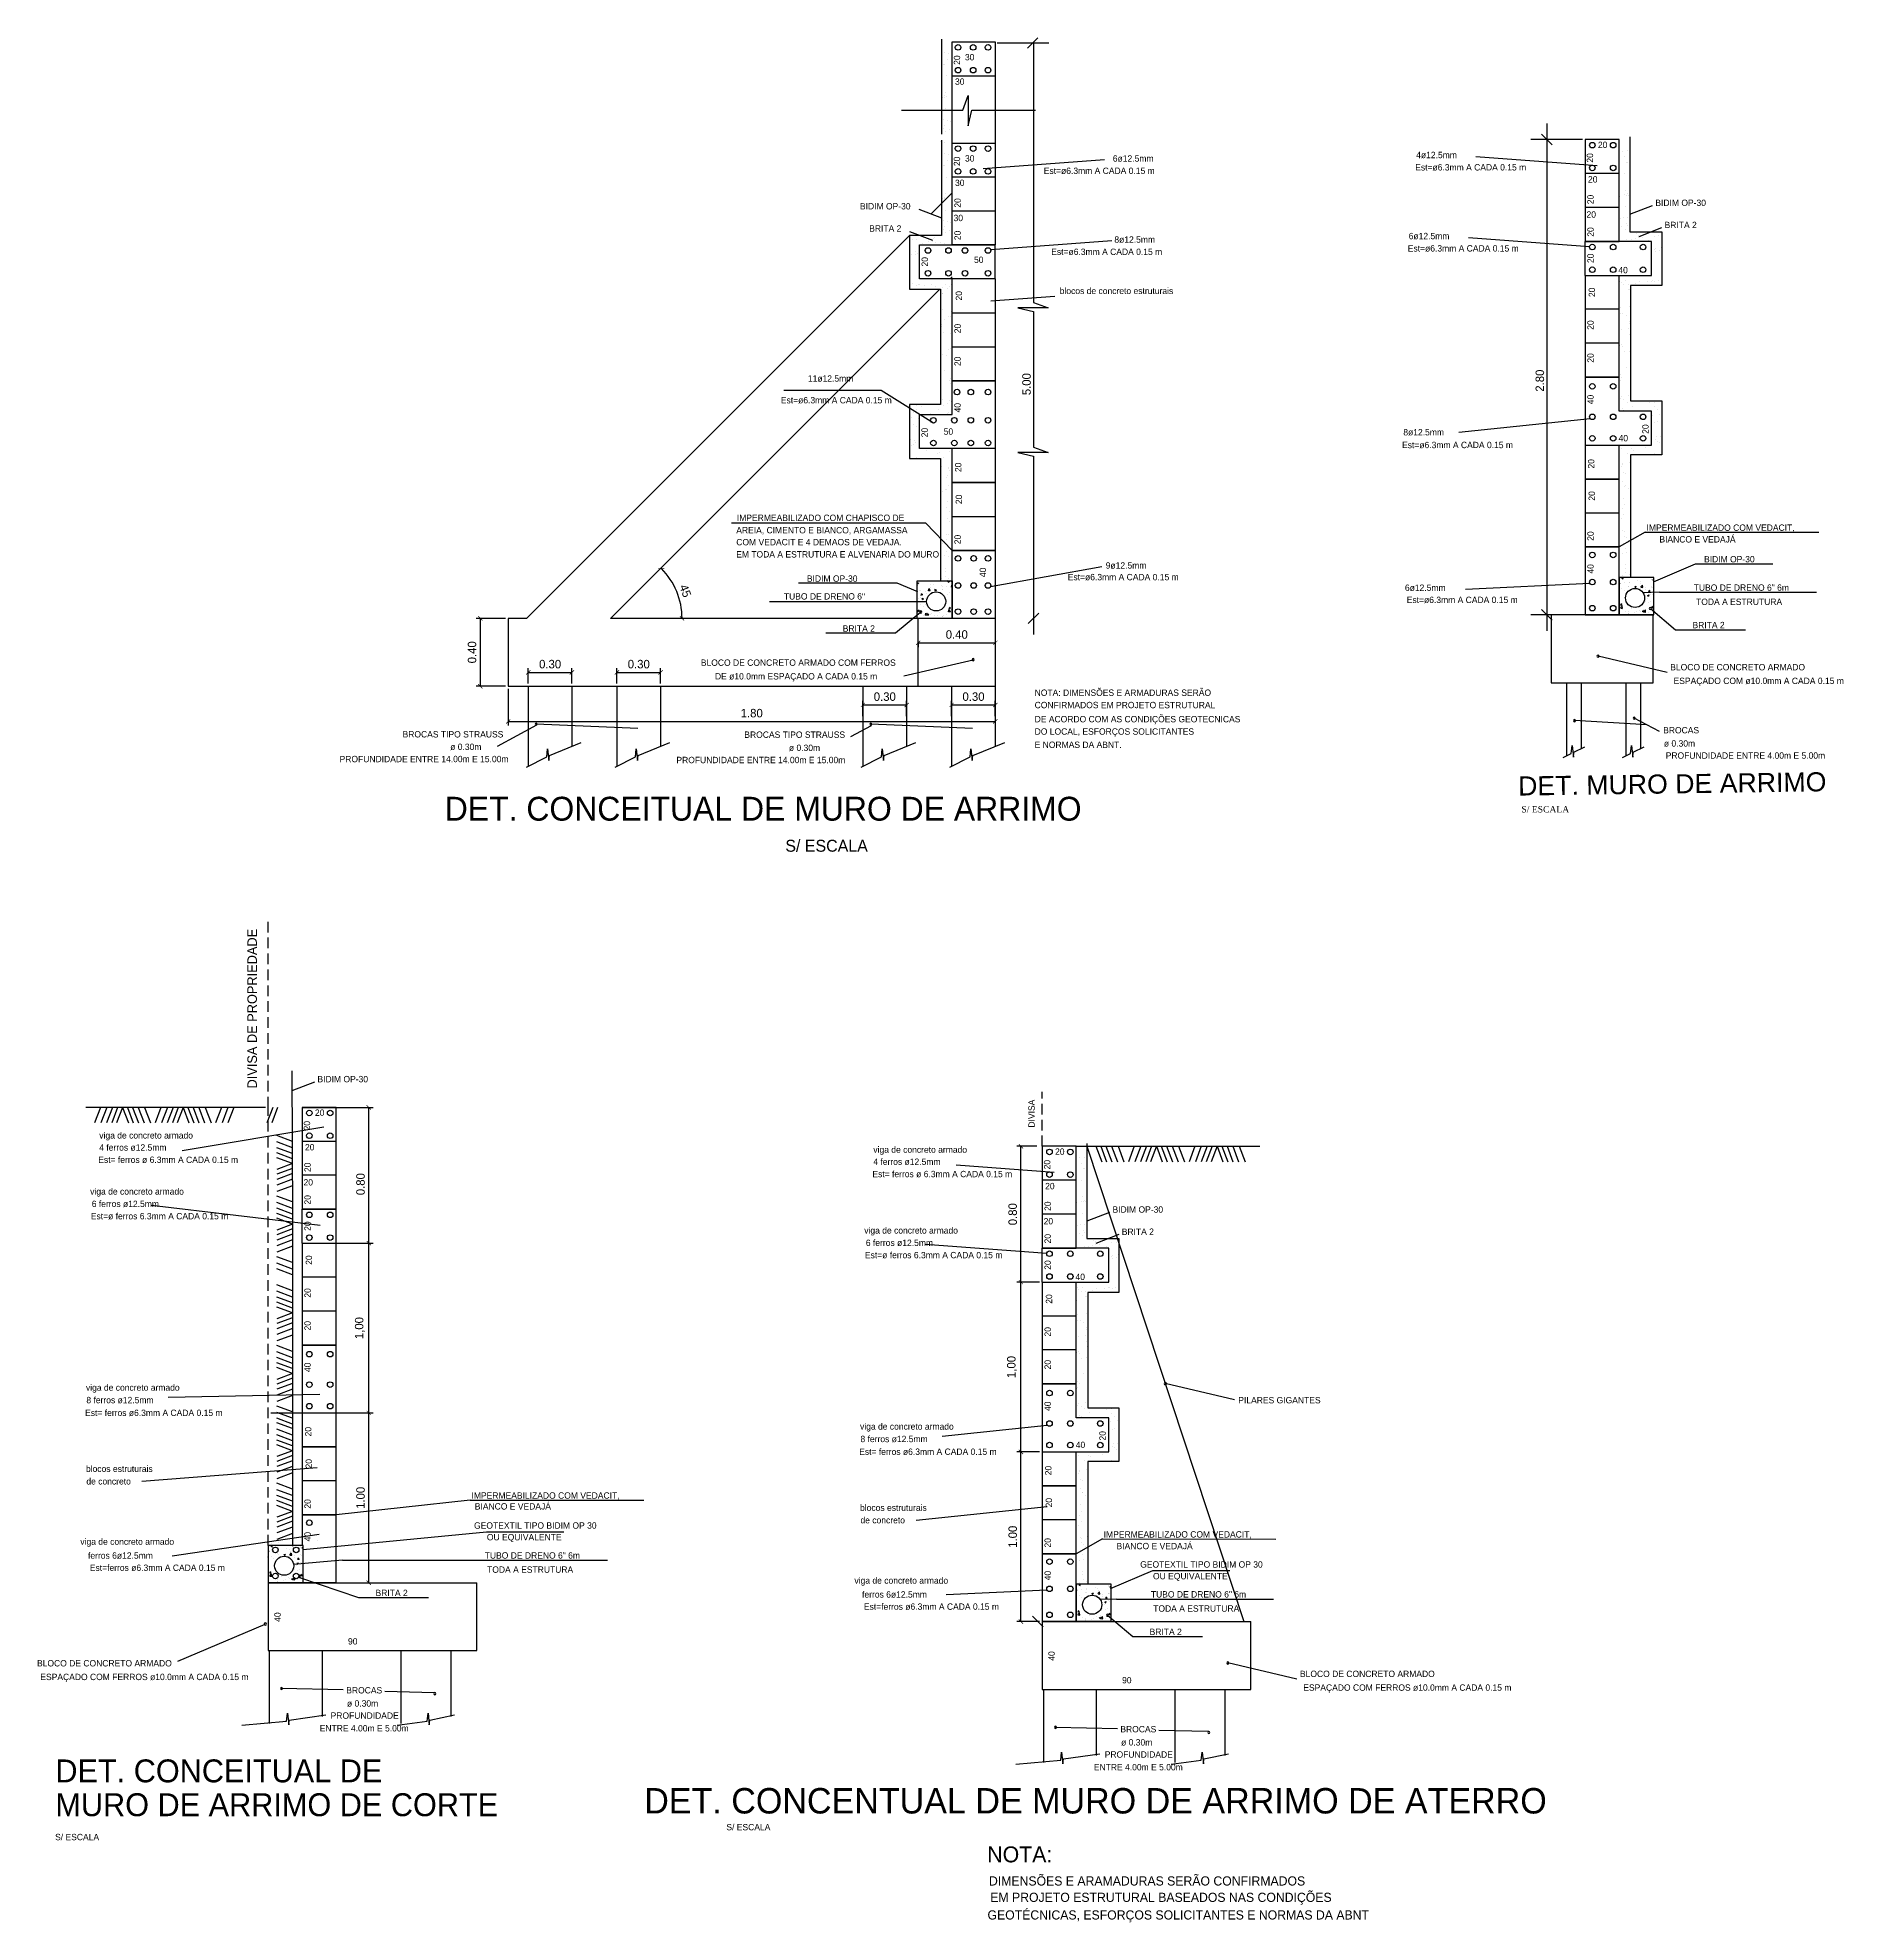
# Model space of a CAD drawing. Header units: millimetres. Extents: x 959.4 to 1001.9, y 250.8 to 295.2.
import ezdxf

# ---------------------------------------------------------------- set-up
doc = ezdxf.new("R2010")
doc.units = ezdxf.units.MM
doc.header["$MEASUREMENT"] = 0
doc.header["$PDMODE"] = 2
doc.linetypes.add('HIDDEN', pattern=[0.375, 0.25, -0.125])
doc.layers.add('cotas', color=1, linetype='Continuous')
doc.layers.add('textos', color=7, linetype='Continuous')
doc.styles.add('ROMANS', font='stylu.ttf')
doc.styles.add('SANSSERIFBOLDOBLIQUE', font='sasbo___.pfb')
doc.styles.get("Standard").update_dxf_attribs({"font": 'stylu.ttf'})
doc.styles.add('T', font='TIMES.TTF', dxfattribs={"height": 0.25})
doc.dimstyles.new('Copy of STANDARD', dxfattribs={"dimtxt": 0.2, "dimasz": 0.1, "dimexe": 0.1, "dimexo": 0.0625, "dimgap": 0.09, "dimtad": 1, "dimzin": 0, "dimdsep": 46, "dimtxsty": 'ROMANS', "dimblk": 'ARCHTICK', "dimcen": 0.09, "dimclrd": 256, "dimclre": 256, "dimclrt": 256, "dimadec": 0, "dimazin": 0, "dimtfac": 1, "dimtmove": 0, "dimatfit": 3, "dimldrblk": 'ARCHTICK', "dimfxl": 0, "dimtolj": 2, "dimtzin": 0, "dimlwd": -1, "dimlwe": -1, "dimarcsym": 0})

msp = doc.modelspace()

# ---------------------------------------------------------------- texts
at = {"color": 2}
for s, p in [('20', (996.117, 292.574)), ('4ø12.5mm ', (991.835, 292.335)), ('Est=ø6.3mm A CADA 0.15 m', (991.813, 292.045)), ('20', (995.883, 291.761)), ('BIDIM OP-30', (997.47, 291.209)), ('20', (995.848, 290.933)), ('6ø12.5mm ', (991.659, 290.425)), ('BRITA 2', (997.688, 290.686)), ('Est=ø6.3mm A CADA 0.15 m', (991.637, 290.135)), ('40', (996.598, 289.623)), ('Est=ø6.3mm A CADA 0.15 m', (991.502, 285.502)), ('8ø12.5mm ', (991.532, 285.802)), ('40', (996.604, 285.663)), ('IMPERMEABILIZADO COM VEDACIT,', (997.263, 283.554)), ('BIANCO E VEDAJÁ', (997.565, 283.279)), ('BIDIM OP-30 ', (998.617, 282.81)), ('6ø12.5mm ', (991.57, 282.138)), ('Est=ø6.3mm A CADA 0.15 m', (991.613, 281.852)), ('TUBO DE DRENO 6" 6m', (998.373, 282.141)), ('TODA A ESTRUTURA', (998.429, 281.807)), ('BRITA 2', (998.345, 281.259)), ('BLOCO DE CONCRETO ARMADO', (997.821, 280.266)), ('ESPAÇADO COM ø10.0mm A CADA 0.15 m', (997.899, 279.944)), ('BROCAS', (997.654, 278.781)), ('ø 0.30m', (997.671, 278.47)), ('PROFUNDIDADE ENTRE 4.00m E 5.00m', (997.714, 278.184)), ('BIDIM OP-30', (965.948, 270.56)), ('20', (965.889, 269.769)), ('viga de concreto armado', (960.808, 269.234)), ('Est= ferros ø 6.3mm A CADA 0.15 m', (960.785, 268.659)), ('4 ferros ø12.5mm ', (960.808, 268.949)), ('20', (965.655, 268.955)), ('20', (965.62, 268.128)), ('viga de concreto armado', (960.594, 267.912)), ('Est=ø ferros 6.3mm A CADA 0.15 m', (960.609, 267.33)), ('6 ferros ø12.5mm ', (960.631, 267.62)), ('viga de concreto armado', (960.494, 263.292)), ('8 ferros ø12.5mm ', (960.504, 262.997)), ('Est= ferros ø6.3mm A CADA 0.15 m', (960.474, 262.696)), ('blocos estruturais', (960.494, 261.377)), ('de concreto', (960.504, 261.082)), ('IMPERMEABILIZADO COM VEDACIT,', (969.578, 260.748)), ('BIANCO E VEDAJÁ', (969.655, 260.492)), ('viga de concreto armado', (960.362, 259.661)), ('GEOTEXTIL TIPO BIDIM OP 30', (969.638, 260.041)), ('OU EQUIVALENTE', (969.94, 259.766)), ('ferros 6ø12.5mm ', (960.543, 259.333)), ('TUBO DE DRENO 6" 6m', (969.889, 259.336)), ('Est=ferros ø6.3mm A CADA 0.15 m', (960.585, 259.046)), ('TODA A ESTRUTURA', (969.945, 259.002)), ('BRITA 2', (967.317, 258.454)), ('90', (966.668, 257.312)), ('BLOCO DE CONCRETO ARMADO', (959.341, 256.795)), ('ESPAÇADO COM FERROS ø10.0mm A CADA 0.15 m', (959.419, 256.473)), ('BROCAS', (966.627, 256.159)), ('ø 0.30m', (966.644, 255.849)), ('ENTRE 4.00m E 5.00m', (966.002, 255.263)), ('PROFUNDIDADE ', (966.259, 255.562)), ('S/ ESCALA', (959.767, 252.7))]:
    msp.add_text(s, height=0.15).set_placement(p)
for s, height, p in [('20', 0.15, (996.004, 292.23)), ('20', 0.15, (996.017, 291.25)), ('20', 0.15, (996.017, 290.485)), ('20', 0.15, (996.017, 289.864)), ('20', 0.15, (996.049, 289.063)), ('20', 0.15, (996.017, 288.291)), ('20', 0.15, (996.017, 287.517)), ('40', 0.15, (996.017, 286.537)), ('20', 0.15, (997.31, 285.84)), ('20', 0.15, (996.032, 285.021)), ('20', 0.15, (996.046, 284.265)), ('20', 0.15, (996.017, 283.319)), ('40', 0.15, (996.017, 282.546)), ('DIVISA DE PROPRIEDADE', 0.225, (964.522, 270.414)), ('20', 0.15, (965.776, 269.425)), ('20', 0.15, (965.79, 268.445)), ('20', 0.15, (965.79, 267.679)), ('20', 0.15, (965.79, 267.059)), ('20', 0.15, (965.821, 266.258)), ('20', 0.15, (965.79, 265.485)), ('20', 0.15, (965.79, 264.712)), ('40', 0.15, (965.79, 263.732)), ('20', 0.15, (965.804, 262.216)), ('20', 0.15, (965.818, 261.46)), ('20', 0.15, (965.79, 260.514)), ('40', 0.15, (965.79, 259.741)), ('40', 0.15, (965.082, 257.846))]:
    msp.add_text(s, height=height, rotation=90).set_placement(p)
msp.add_text('2.80', height=0.2, rotation=90, dxfattribs=at).set_placement((994.848, 286.832))
at = {"color": 4, "style": 'SANSSERIFBOLDOBLIQUE'}
msp.add_text('DET. MURO DE ARRIMO', height=0.45, rotation=0.812, dxfattribs=at).set_placement((994.24, 277.315))
at = {"color": 2, "style": 'T'}
msp.add_text('S/ ESCALA', height=0.15, dxfattribs=at).set_placement((994.314, 276.918))
at = {"layer": 'textos'}
for s, p in [('DET. CONCEITUAL DE ', (959.774, 254.064)), ('MURO DE ARRIMO DE CORTE', (959.774, 253.267))]:
    msp.add_text(s, height=0.54, dxfattribs=at).set_placement(p)

# ---------------------------------------------------------------- blocks, each defined once
blk = doc.blocks.new('_ARCHTICK')
at = {"color": 0, "linetype": 'ByBlock', "const_width": 0.15}
blk.add_lwpolyline([(-0.5, -0.5), (0.5, 0.5)], dxfattribs=at)
blk = doc.blocks.new('*D1')
for p, q in [((964.849, 262.768), (967.258, 262.768)), ((967.158, 258.768), (967.158, 262.768)), ((964.849, 258.768), (967.258, 258.768))]:
    blk.add_line(p, q)
at = {"layer": 'Defpoints', "color": 0}
for p in [(964.787, 262.768), (967.158, 262.768), (964.787, 258.768)]:
    blk.add_point(p, dxfattribs=at)
at = {"xscale": 0.1, "yscale": 0.1, "zscale": 0.1}
for p, rotation in [((967.158, 262.768), 90), ((967.158, 258.768), 270)]:
    blk.add_blockref('_ARCHTICK', p, dxfattribs=dict(at, rotation=rotation))
at = {"insert": (966.964, 260.768), "char_height": 0.2, "attachment_point": 5, "rotation": 90, "style": 'ROMANS'}
blk.add_mtext('\\A2;1.00', dxfattribs=at)
blk = doc.blocks.new('*D2')
for p, q in [((965.649, 266.768), (967.258, 266.768)), ((967.158, 262.768), (967.158, 266.768)), ((965.649, 262.768), (967.258, 262.768))]:
    blk.add_line(p, q)
at = {"layer": 'Defpoints', "color": 0}
for p in [(965.587, 266.768), (967.158, 266.768), (965.587, 262.768)]:
    blk.add_point(p, dxfattribs=at)
at = {"xscale": 0.1, "yscale": 0.1, "zscale": 0.1}
for p, rotation in [((967.158, 266.768), 90), ((967.158, 262.768), 270)]:
    blk.add_blockref('_ARCHTICK', p, dxfattribs=dict(at, rotation=rotation))
at = {"insert": (966.949, 264.768), "char_height": 0.2, "attachment_point": 5, "rotation": 90, "style": 'ROMANS'}
blk.add_mtext('\\A2;1,00', dxfattribs=at)
blk = doc.blocks.new('*D3')
for p, q in [((965.587, 269.968), (967.258, 269.968)), ((967.158, 266.768), (967.158, 269.968)), ((965.649, 266.768), (967.258, 266.768))]:
    blk.add_line(p, q)
at = {"layer": 'Defpoints', "color": 0}
for p in [(965.524, 269.968), (967.158, 269.968), (965.587, 266.768)]:
    blk.add_point(p, dxfattribs=at)
at = {"xscale": 0.1, "yscale": 0.1, "zscale": 0.1}
for p, rotation in [((967.158, 269.968), 90), ((967.158, 266.768), 270)]:
    blk.add_blockref('_ARCHTICK', p, dxfattribs=dict(at, rotation=rotation))
at = {"insert": (966.964, 268.159), "char_height": 0.2, "attachment_point": 5, "rotation": 90, "style": 'ROMANS'}
blk.add_mtext('\\A2;0.80', dxfattribs=at)
blk = doc.blocks.new('*D4')
for p, q in [((965.223, 240.107), (964.684, 240.107)), ((964.784, 236.107), (964.784, 240.107)), ((965.223, 236.107), (964.684, 236.107))]:
    blk.add_line(p, q)
at = {"layer": 'Defpoints', "color": 0}
for p in [(964.784, 240.107), (965.285, 240.107), (965.285, 236.107)]:
    blk.add_point(p, dxfattribs=at)
at = {"xscale": 0.1, "yscale": 0.1, "zscale": 0.1}
for p, rotation in [((964.784, 240.107), 90), ((964.784, 236.107), 270)]:
    blk.add_blockref('_ARCHTICK', p, dxfattribs=dict(at, rotation=rotation))
at = {"insert": (964.591, 238.107), "char_height": 0.2, "attachment_point": 5, "rotation": 90, "style": 'ROMANS'}
blk.add_mtext('\\A2;1.00', dxfattribs=at)
blk = doc.blocks.new('*D5')
for p, q in [((965.223, 244.107), (964.684, 244.107)), ((964.784, 240.107), (964.784, 244.107)), ((965.223, 240.107), (964.684, 240.107))]:
    blk.add_line(p, q)
at = {"layer": 'Defpoints', "color": 0}
for p in [(964.784, 244.107), (965.285, 244.107), (965.285, 240.107)]:
    blk.add_point(p, dxfattribs=at)
at = {"xscale": 0.1, "yscale": 0.1, "zscale": 0.1}
for p, rotation in [((964.784, 244.107), 90), ((964.784, 240.107), 270)]:
    blk.add_blockref('_ARCHTICK', p, dxfattribs=dict(at, rotation=rotation))
at = {"insert": (964.575, 242.107), "char_height": 0.2, "attachment_point": 5, "rotation": 90, "style": 'ROMANS'}
blk.add_mtext('\\A2;1,00', dxfattribs=at)
blk = doc.blocks.new('*D6')
for p, q in [((965.16, 247.307), (964.684, 247.307)), ((964.784, 244.107), (964.784, 247.307)), ((965.223, 244.107), (964.684, 244.107))]:
    blk.add_line(p, q)
at = {"layer": 'Defpoints', "color": 0}
for p in [(964.784, 247.307), (965.223, 247.307), (965.285, 244.107)]:
    blk.add_point(p, dxfattribs=at)
at = {"xscale": 0.1, "yscale": 0.1, "zscale": 0.1}
for p, rotation in [((964.784, 247.307), 90), ((964.784, 244.107), 270)]:
    blk.add_blockref('_ARCHTICK', p, dxfattribs=dict(at, rotation=rotation))
at = {"insert": (964.59, 245.707), "char_height": 0.2, "attachment_point": 5, "rotation": 90, "style": 'ROMANS'}
blk.add_mtext('\\A2;0.80', dxfattribs=at)
blk = doc.blocks.new('*D8')
at = {"layer": 'cotas'}
blk.add_arc((744.537, 203.417), 1.656, 360, 45, dxfattribs=at)
at = {"layer": 'Defpoints', "color": 0}
for p in [(751.545, 210.425), (745.971, 204.245), (744.537, 203.417), (744.537, 203.417), (751.483, 203.417)]:
    blk.add_point(p, dxfattribs=at)
at = {"layer": 'cotas', "xscale": 0.1, "yscale": 0.1, "zscale": 0.1}
for p, rotation in [((745.708, 204.588), 135.0000000000007), ((746.193, 203.417), 269.9999999999999)]:
    blk.add_blockref('_ARCHTICK', p, dxfattribs=dict(at, rotation=rotation))
at = {"layer": 'cotas', "insert": (746.271, 204.065), "char_height": 0.2, "attachment_point": 5, "rotation": 290.4969, "style": 'ROMANS'}
blk.add_mtext('\\A2;45', dxfattribs=at)
blk = doc.blocks.new('*D9')
at = {"layer": 'cotas'}
for p, q in [((742.096, 201.754), (742.096, 200.888)), ((753.574, 201.754), (753.574, 200.888)), ((742.096, 200.988), (753.574, 200.988))]:
    blk.add_line(p, q, dxfattribs=at)
at = {"layer": 'Defpoints', "color": 0}
for p in [(742.096, 201.817), (753.574, 201.817), (753.574, 200.988)]:
    blk.add_point(p, dxfattribs=at)
at = {"layer": 'cotas', "xscale": 0.1, "yscale": 0.1, "zscale": 0.1, "rotation": 180}
blk.add_blockref('_ARCHTICK', (742.096, 200.988), dxfattribs=at)
at = {"layer": 'cotas', "xscale": 0.1, "yscale": 0.1, "zscale": 0.1}
blk.add_blockref('_ARCHTICK', (753.574, 200.988), dxfattribs=at)
at = {"layer": 'cotas', "insert": (747.835, 201.182), "char_height": 0.2, "attachment_point": 5, "style": 'ROMANS'}
blk.add_mtext('\\A2;1.80', dxfattribs=at)
blk = doc.blocks.new('*D10')
at = {"layer": 'cotas'}
for p, q in [((742.033, 203.417), (741.341, 203.417)), ((741.441, 201.817), (741.441, 203.417)), ((742.033, 201.817), (741.341, 201.817))]:
    blk.add_line(p, q, dxfattribs=at)
at = {"layer": 'Defpoints', "color": 0}
for p in [(741.441, 203.417), (742.096, 203.417), (742.096, 201.817)]:
    blk.add_point(p, dxfattribs=at)
at = {"layer": 'cotas', "xscale": 0.1, "yscale": 0.1, "zscale": 0.1}
for p, rotation in [((741.441, 203.417), 90), ((741.441, 201.817), 270)]:
    blk.add_blockref('_ARCHTICK', p, dxfattribs=dict(at, rotation=rotation))
at = {"layer": 'cotas', "insert": (741.246, 202.617), "char_height": 0.2, "attachment_point": 5, "rotation": 90, "style": 'ROMANS'}
blk.add_mtext('\\A2;0.40', dxfattribs=at)
blk = doc.blocks.new('*D11')
at = {"layer": 'cotas'}
for p, q in [((751.757, 202.84), (753.574, 202.84)), ((751.757, 202.818), (751.757, 202.74)), ((753.574, 202.818), (753.574, 202.74))]:
    blk.add_line(p, q, dxfattribs=at)
at = {"layer": 'Defpoints', "color": 0}
for p in [(751.757, 202.881), (753.574, 202.881), (753.574, 202.84)]:
    blk.add_point(p, dxfattribs=at)
at = {"layer": 'cotas', "xscale": 0.1, "yscale": 0.1, "zscale": 0.1, "rotation": 180}
blk.add_blockref('_ARCHTICK', (751.757, 202.84), dxfattribs=at)
at = {"layer": 'cotas', "xscale": 0.1, "yscale": 0.1, "zscale": 0.1}
blk.add_blockref('_ARCHTICK', (753.574, 202.84), dxfattribs=at)
at = {"layer": 'cotas', "insert": (752.666, 203.035), "char_height": 0.2, "attachment_point": 5, "style": 'ROMANS'}
blk.add_mtext('\\A2;0.40', dxfattribs=at)
blk = doc.blocks.new('*D12')
at = {"layer": 'cotas'}
for p, q in [((742.57, 201.879), (742.57, 202.242)), ((742.57, 202.142), (743.599, 202.142)), ((743.599, 201.879), (743.599, 202.242))]:
    blk.add_line(p, q, dxfattribs=at)
at = {"layer": 'Defpoints', "color": 0}
for p in [(743.599, 202.142), (742.57, 201.817), (743.599, 201.817)]:
    blk.add_point(p, dxfattribs=at)
at = {"layer": 'cotas', "xscale": 0.1, "yscale": 0.1, "zscale": 0.1, "rotation": 180}
blk.add_blockref('_ARCHTICK', (742.57, 202.142), dxfattribs=at)
at = {"layer": 'cotas', "xscale": 0.1, "yscale": 0.1, "zscale": 0.1}
blk.add_blockref('_ARCHTICK', (743.599, 202.142), dxfattribs=at)
at = {"layer": 'cotas', "insert": (743.085, 202.337), "char_height": 0.2, "attachment_point": 5, "style": 'ROMANS'}
blk.add_mtext('\\A2;0.30', dxfattribs=at)
blk = doc.blocks.new('*D13')
at = {"layer": 'cotas'}
for p, q in [((744.66, 201.879), (744.66, 202.242)), ((744.66, 202.142), (745.688, 202.142)), ((745.688, 201.879), (745.688, 202.242))]:
    blk.add_line(p, q, dxfattribs=at)
at = {"layer": 'Defpoints', "color": 0}
for p in [(745.688, 202.142), (744.66, 201.817), (745.688, 201.817)]:
    blk.add_point(p, dxfattribs=at)
at = {"layer": 'cotas', "xscale": 0.1, "yscale": 0.1, "zscale": 0.1, "rotation": 180}
blk.add_blockref('_ARCHTICK', (744.66, 202.142), dxfattribs=at)
at = {"layer": 'cotas', "xscale": 0.1, "yscale": 0.1, "zscale": 0.1}
blk.add_blockref('_ARCHTICK', (745.688, 202.142), dxfattribs=at)
at = {"layer": 'cotas', "insert": (745.174, 202.337), "char_height": 0.2, "attachment_point": 5, "style": 'ROMANS'}
blk.add_mtext('\\A2;0.30', dxfattribs=at)
blk = doc.blocks.new('*D14')
at = {"layer": 'cotas'}
for p, q in [((750.456, 201.114), (750.456, 201.477)), ((750.456, 201.377), (751.485, 201.377)), ((751.485, 201.114), (751.485, 201.477))]:
    blk.add_line(p, q, dxfattribs=at)
at = {"layer": 'Defpoints', "color": 0}
for p in [(751.485, 201.377), (750.456, 201.052), (751.485, 201.052)]:
    blk.add_point(p, dxfattribs=at)
at = {"layer": 'cotas', "xscale": 0.1, "yscale": 0.1, "zscale": 0.1, "rotation": 180}
blk.add_blockref('_ARCHTICK', (750.456, 201.377), dxfattribs=at)
at = {"layer": 'cotas', "xscale": 0.1, "yscale": 0.1, "zscale": 0.1}
blk.add_blockref('_ARCHTICK', (751.485, 201.377), dxfattribs=at)
at = {"layer": 'cotas', "insert": (750.97, 201.571), "char_height": 0.2, "attachment_point": 5, "style": 'ROMANS'}
blk.add_mtext('\\A2;0.30', dxfattribs=at)
blk = doc.blocks.new('*D15')
at = {"layer": 'cotas'}
for p, q in [((752.545, 201.114), (752.545, 201.477)), ((752.545, 201.377), (753.574, 201.377)), ((753.574, 201.114), (753.574, 201.477))]:
    blk.add_line(p, q, dxfattribs=at)
at = {"layer": 'Defpoints', "color": 0}
for p in [(753.574, 201.377), (752.545, 201.052), (753.574, 201.052)]:
    blk.add_point(p, dxfattribs=at)
at = {"layer": 'cotas', "xscale": 0.1, "yscale": 0.1, "zscale": 0.1, "rotation": 180}
blk.add_blockref('_ARCHTICK', (752.545, 201.377), dxfattribs=at)
at = {"layer": 'cotas', "xscale": 0.1, "yscale": 0.1, "zscale": 0.1}
blk.add_blockref('_ARCHTICK', (753.574, 201.377), dxfattribs=at)
at = {"layer": 'cotas', "insert": (753.06, 201.571), "char_height": 0.2, "attachment_point": 5, "style": 'ROMANS'}
blk.add_mtext('\\A2;0.30', dxfattribs=at)
blk = doc.blocks.new('DET.CONCENTUAL DE MURO DE ARRIMO DE ATERRO')
at = {"color": 2}
for p, q in [((9.369, 15.786), (9.369, 13.386)), ((10.169, 15.786), (9.369, 15.786)), ((10.169, 13.386), (10.169, 15.786)), ((10.169, 14.986), (9.369, 14.986)), ((10.169, 14.986), (9.369, 14.986)), ((10.169, 14.186), (9.369, 14.186)), ((9.369, 13.386), (10.169, 13.386)), ((10.934, 13.386), (9.369, 13.386)), ((9.369, 12.586), (9.369, 13.386)), ((10.934, 12.586), (10.934, 13.386)), ((9.369, 12.586), (9.369, 10.186)), ((10.169, 10.186), (10.169, 12.586)), ((10.169, 12.586), (10.934, 12.586)), ((10.169, 11.786), (9.369, 11.786)), ((10.169, 10.986), (9.369, 10.986)), ((9.369, 10.186), (10.169, 10.186)), ((9.369, 10.186), (9.369, 8.586)), ((10.169, 9.386), (10.169, 10.186)), ((10.934, 9.386), (10.169, 9.386)), ((10.934, 8.586), (10.934, 9.386)), ((9.369, 8.586), (9.369, 6.186)), ((9.369, 8.586), (10.934, 8.586)), ((10.169, 6.186), (10.169, 8.586)), ((10.169, 7.786), (9.369, 7.786)), ((10.169, 6.986), (9.369, 6.986)), ((9.369, 6.186), (9.369, 4.586)), ((10.169, 6.186), (9.369, 6.186)), ((9.369, 6.186), (10.169, 6.186)), ((10.169, 4.586), (10.169, 6.186)), ((9.396, 2.986), (9.396, 1.267)), ((10.641, 2.986), (10.641, 1.432)), ((12.492, 2.986), (12.492, 1.267)), ((13.673, 2.986), (13.673, 1.432))]:
    blk.add_line(p, q, dxfattribs=at)
at = {"color": 6}
for p, q in [((10.419, 15.851), (10.419, 13.609)), ((10.419, 13.609), (11.173, 13.609)), ((11.173, 13.609), (11.173, 12.344)), ((10.442, 12.344), (10.442, 9.626)), ((11.173, 12.344), (10.442, 12.344)), ((10.442, 9.626), (11.173, 9.626)), ((11.173, 9.626), (11.173, 8.355)), ((10.442, 8.355), (10.442, 5.466)), ((11.173, 8.355), (10.442, 8.355)), ((10.992, 5.466), (10.169, 5.466)), ((10.992, 4.586), (10.992, 5.466)), ((9.369, 4.586), (9.369, 2.986)), ((9.369, 4.586), (14.286, 4.586)), ((14.286, 2.986), (14.286, 4.586)), ((9.369, 2.986), (14.286, 2.986))]:
    blk.add_line(p, q, dxfattribs=at)
for p, q in [((7.344, 15.348), (9.651, 15.175)), ((10.172, 15.417), (10.172, 15.417)), ((10.253, 15.514), (10.253, 15.514)), ((10.29, 15.376), (10.29, 15.376)), ((10.348, 15.255), (10.348, 15.255)), ((10.358, 15.528), (10.358, 15.528)), ((10.376, 15.255), (10.376, 15.255)), ((10.303, 14.985), (10.303, 14.985)), ((10.186, 14.453), (10.186, 14.453)), ((10.301, 14.494), (10.301, 14.494)), ((10.315, 14.593), (10.315, 14.593)), ((10.351, 14.475), (10.351, 14.475)), ((10.356, 14.51), (10.356, 14.51)), ((10.394, 14.475), (10.394, 14.475)), ((10.952, 14.227), (10.417, 14.02)), ((10.199, 13.915), (10.199, 13.915)), ((10.268, 13.938), (10.268, 13.938)), ((10.328, 14.202), (10.328, 14.202)), ((10.341, 13.81), (10.341, 13.81)), ((10.373, 13.952), (10.373, 13.952)), ((6.62, 13.479), (9.475, 13.266)), ((10.179, 13.4), (10.179, 13.4)), ((10.236, 13.727), (10.236, 13.727)), ((10.321, 13.673), (10.321, 13.673)), ((10.354, 13.419), (10.354, 13.419)), ((10.376, 13.753), (10.376, 13.753)), ((10.455, 13.436), (10.455, 13.436)), ((10.561, 13.45), (10.561, 13.45)), ((10.578, 13.568), (10.578, 13.568)), ((10.616, 13.534), (10.616, 13.534)), ((10.63, 13.476), (10.63, 13.476)), ((11.17, 13.704), (10.635, 13.497)), ((10.726, 13.472), (10.726, 13.472)), ((10.874, 13.416), (10.874, 13.416)), ((11.002, 13.508), (11.002, 13.508)), ((11.108, 13.522), (11.108, 13.522)), ((10.995, 13.186), (10.995, 13.186)), ((11.032, 13.219), (11.032, 13.219)), ((11.032, 13.152), (11.032, 13.152)), ((11.118, 13.165), (11.118, 13.165)), ((11.16, 13.235), (11.16, 13.235)), ((9.369, 12.586), (10.169, 12.586)), ((10.19, 12.448), (10.19, 12.448)), ((10.325, 12.457), (10.325, 12.457)), ((10.654, 12.445), (10.654, 12.445)), ((10.936, 12.448), (10.936, 12.448)), ((10.958, 12.458), (10.958, 12.458)), ((11.101, 12.469), (11.101, 12.469)), ((10.181, 12.145), (10.181, 12.145)), ((10.227, 12.414), (10.227, 12.414)), ((10.283, 12.362), (10.283, 12.362)), ((10.389, 12.375), (10.389, 12.375)), ((10.392, 12.244), (10.392, 12.244)), ((10.404, 12.252), (10.404, 12.252)), ((10.554, 12.397), (10.554, 12.397)), ((10.83, 12.434), (10.83, 12.434)), ((11.015, 12.43), (11.015, 12.43)), ((10.194, 11.824), (10.194, 11.824)), ((10.209, 11.692), (10.209, 11.692)), ((10.259, 11.691), (10.259, 11.691)), ((10.345, 11.636), (10.345, 11.636)), ((10.405, 11.853), (10.405, 11.853)), ((10.216, 11.301), (10.216, 11.301)), ((10.381, 11.322), (10.381, 11.322)), ((10.412, 11.506), (10.412, 11.506)), ((10.418, 11.461), (10.418, 11.461)), ((10.423, 11.182), (10.423, 11.182)), ((10.185, 10.93), (10.185, 10.93)), ((10.217, 10.946), (10.217, 10.946)), ((10.255, 10.912), (10.255, 10.912)), ((10.298, 10.785), (10.298, 10.785)), ((10.404, 10.799), (10.404, 10.799)), ((10.431, 11.069), (10.431, 11.069)), ((10.432, 10.75), (10.432, 10.75)), ((10.169, 10.468), (10.169, 10.468)), ((10.209, 10.247), (10.209, 10.247)), ((10.349, 10.421), (10.349, 10.421)), ((10.169, 10.186), (9.369, 10.186)), ((10.182, 10.076), (10.182, 10.076)), ((10.204, 10.108), (10.204, 10.108)), ((10.237, 10.19), (10.237, 10.19)), ((10.44, 10.005), (10.44, 10.005)), ((13.899, 9.81), (12.268, 10.194)), ((10.195, 9.685), (10.195, 9.685)), ((10.231, 9.724), (10.231, 9.724)), ((10.245, 9.445), (10.245, 9.445)), ((10.283, 9.654), (10.283, 9.654)), ((10.283, 9.41), (10.283, 9.41)), ((10.369, 9.6), (10.369, 9.6)), ((10.397, 9.746), (10.397, 9.746)), ((10.482, 9.503), (10.482, 9.503)), ((10.677, 9.403), (10.677, 9.403)), ((10.856, 9.623), (10.856, 9.623)), ((10.893, 9.589), (10.893, 9.589)), ((11.001, 9.601), (11.001, 9.601)), ((11.002, 9.501), (11.002, 9.501)), ((11.07, 9.427), (11.07, 9.427)), ((7.014, 8.955), (9.488, 9.213)), ((10.966, 9.295), (10.966, 9.295)), ((11.014, 9.109), (11.014, 9.109)), ((11.08, 9.147), (11.08, 9.147)), ((11.131, 9.317), (11.131, 9.317)), ((11.165, 9.092), (11.165, 9.092)), ((10.233, 8.51), (10.233, 8.51)), ((10.467, 8.503), (10.467, 8.503)), ((10.505, 8.469), (10.505, 8.469)), ((10.697, 8.582), (10.697, 8.582)), ((10.782, 8.53), (10.782, 8.53)), ((11.027, 8.718), (11.027, 8.718)), ((11.047, 8.779), (11.047, 8.779)), ((11.078, 8.681), (11.078, 8.681)), ((11.116, 8.647), (11.116, 8.647)), ((11.153, 8.793), (11.153, 8.793)), ((10.228, 8.072), (10.228, 8.072)), ((10.246, 8.148), (10.246, 8.148)), ((10.246, 8.118), (10.246, 8.118)), ((10.372, 8.384), (10.372, 8.384)), ((10.412, 8.17), (10.412, 8.17)), ((11.005, 8.385), (11.005, 8.385)), ((9.369, 7.786), (10.169, 7.786)), ((10.259, 7.727), (10.259, 7.727)), ((10.273, 7.943), (10.273, 7.943)), ((10.306, 7.618), (10.306, 7.618)), ((10.31, 7.909), (10.31, 7.909)), ((10.328, 7.632), (10.328, 7.632)), ((10.392, 7.563), (10.392, 7.563)), ((10.434, 7.646), (10.434, 7.646)), ((6.396, 6.976), (9.488, 7.299)), ((10.272, 7.335), (10.272, 7.335)), ((10.293, 7.187), (10.293, 7.187)), ((10.232, 6.857), (10.232, 6.857)), ((10.239, 7.095), (10.239, 7.095)), ((10.285, 6.944), (10.285, 6.944)), ((10.785, 6.534), (10.169, 6.186)), ((10.262, 6.572), (10.262, 6.572)), ((10.297, 6.552), (10.297, 6.552)), ((10.301, 6.442), (10.301, 6.442)), ((10.338, 6.407), (10.338, 6.407)), ((10.396, 6.348), (10.396, 6.348)), ((10.427, 6.593), (10.427, 6.593)), ((10.785, 6.534), (14.876, 6.532)), ((10.252, 6.035), (10.252, 6.035)), ((10.31, 6.161), (10.31, 6.161)), ((10.343, 6.056), (10.343, 6.056)), ((10.98, 5.367), (11.972, 5.786)), ((11.972, 5.786), (13.789, 5.786)), ((7.109, 5.221), (9.48, 5.331)), ((10.169, 5.361), (10.178, 5.37)), ((10.184, 5.32), (10.179, 5.368)), ((10.194, 5.443), (10.194, 5.443)), ((10.234, 5.451), (10.26, 5.434)), ((10.235, 5.452), (10.269, 5.466)), ((10.254, 5.518), (10.254, 5.518)), ((10.261, 5.435), (10.271, 5.465)), ((10.292, 5.343), (10.292, 5.343)), ((10.321, 5.685), (10.321, 5.685)), ((10.323, 5.769), (10.323, 5.769)), ((10.33, 5.581), (10.33, 5.581)), ((10.407, 5.337), (10.407, 5.337)), ((10.416, 5.527), (10.416, 5.527)), ((10.419, 5.359), (10.419, 5.359)), ((10.612, 5.385), (10.612, 5.385)), ((10.671, 5.375), (10.671, 5.375)), ((10.932, 5.411), (10.932, 5.411)), ((10.933, 5.427), (10.933, 5.427)), ((10.964, 5.41), (10.99, 5.393)), ((10.965, 5.412), (10.992, 5.422)), ((10.98, 5.367), (10.98, 5.367)), ((10.991, 5.394), (10.992, 5.399)), ((10.169, 5.318), (10.186, 5.315)), ((10.17, 5.185), (10.169, 5.194)), ((10.238, 5.205), (10.238, 5.205)), ((10.286, 5.159), (10.286, 5.159)), ((10.301, 5.003), (10.301, 5.003)), ((10.388, 5.265), (10.388, 5.265)), ((10.401, 5.168), (10.401, 5.168)), ((10.402, 5.262), (10.402, 5.262)), ((10.538, 5.248), (10.574, 5.262)), ((10.538, 5.246), (10.563, 5.229)), ((10.564, 5.23), (10.574, 5.261)), ((10.665, 5.206), (10.665, 5.206)), ((10.674, 5.25), (10.674, 5.25)), ((10.681, 5.245), (10.72, 5.286)), ((10.683, 5.238), (10.728, 5.231)), ((10.684, 5.316), (10.684, 5.316)), ((10.727, 5.236), (10.721, 5.284)), ((11.12, 5.118), (10.735, 5.106)), ((10.781, 5.182), (10.781, 5.182)), ((10.785, 4.902), (10.785, 4.902)), ((10.792, 5.043), (10.792, 5.043)), ((10.799, 5.227), (10.799, 5.227)), ((10.841, 5.043), (10.877, 5.057)), ((10.841, 5.042), (10.866, 5.025)), ((10.844, 4.981), (10.844, 4.981)), ((10.863, 5.139), (10.893, 5.137)), ((10.867, 5.026), (10.877, 5.056)), ((10.868, 5.14), (10.892, 5.169)), ((10.899, 5.121), (10.893, 5.153)), ((10.913, 4.904), (10.913, 4.904)), ((10.919, 5.073), (10.919, 5.073)), ((10.925, 5.242), (10.925, 5.242)), ((10.926, 5.243), (10.926, 5.243)), ((10.945, 5.239), (10.945, 5.239)), ((10.959, 5.064), (10.959, 5.064)), ((10.985, 5.068), (10.985, 5.068)), ((11.12, 5.118), (14.82, 5.118)), ((10.192, 4.8), (10.192, 4.8)), ((10.202, 4.744), (10.202, 4.744)), ((10.205, 4.821), (10.235, 4.818)), ((10.206, 4.75), (10.245, 4.791)), ((10.208, 4.743), (10.254, 4.736)), ((10.209, 4.822), (10.234, 4.851)), ((10.211, 4.784), (10.211, 4.784)), ((10.241, 4.803), (10.235, 4.834)), ((10.252, 4.741), (10.246, 4.789)), ((10.309, 4.676), (10.309, 4.676)), ((10.382, 4.661), (10.382, 4.661)), ((10.386, 4.622), (10.386, 4.622)), ((10.398, 4.626), (10.398, 4.626)), ((10.474, 4.732), (10.474, 4.732)), ((10.525, 4.642), (10.525, 4.642)), ((10.581, 4.664), (10.581, 4.664)), ((10.646, 4.699), (10.646, 4.699)), ((10.683, 4.673), (10.683, 4.673)), ((10.717, 4.673), (10.743, 4.656)), ((10.718, 4.675), (10.753, 4.689)), ((10.718, 4.668), (10.718, 4.668)), ((10.743, 4.657), (10.754, 4.688)), ((10.745, 4.721), (10.745, 4.721)), ((10.748, 4.666), (10.788, 4.707)), ((10.75, 4.659), (10.796, 4.652)), ((10.794, 4.657), (10.788, 4.705)), ((10.851, 4.868), (10.851, 4.868)), ((10.852, 4.653), (10.852, 4.653)), ((10.907, 4.735), (10.907, 4.735)), ((10.907, 4.735), (11.5, 4.235)), ((10.933, 4.757), (10.964, 4.755)), ((10.938, 4.758), (10.963, 4.787)), ((10.97, 4.739), (10.964, 4.771)), ((10.979, 4.724), (10.979, 4.724)), ((11.5, 4.235), (13.146, 4.235)), ((15.371, 3.228), (13.74, 3.611)), ((11.139, 2.059), (9.681, 2.094)), ((13.282, 1.993), (12.117, 2.021)), ((9.803, 1.32), (9.824, 1.508)), ((9.824, 1.508), (9.855, 1.236)), ((9.855, 1.236), (9.867, 1.35)), ((9.867, 1.35), (10.726, 1.473)), ((13.114, 1.32), (13.134, 1.508)), ((13.134, 1.508), (13.166, 1.236)), ((13.166, 1.236), (13.177, 1.35)), ((13.177, 1.35), (13.758, 1.473)), ((8.75, 1.228), (9.803, 1.32)), ((12.41, 1.228), (13.114, 1.32))]:
    blk.add_line(p, q)
at = {"color": 5}
for p, q in [((10.169, 5.466), (10.169, 4.586)), ((10.169, 4.586), (10.992, 4.586))]:
    blk.add_line(p, q, dxfattribs=at)
at = {"color": 1}
for p, q in [((9.306, 4.586), (8.888, 4.586)), ((9.143, 4.711), (9.393, 4.461))]:
    blk.add_line(p, q, dxfattribs=at)
at = {"color": 3}
blk.add_line((10.969, 4.586), (9.369, 4.586), dxfattribs=at)
at = {"linetype": 'HIDDEN'}
blk.add_lwpolyline([(9.369, 15.786), (9.369, 17.066)], dxfattribs=at)
for points in [[(10.169, 15.786), (14.493, 15.786)], [(10.633, 15.786), (10.771, 15.418)], [(10.747, 15.786), (10.886, 15.418)], [(10.868, 15.786), (11.006, 15.418)], [(11.003, 15.786), (11.142, 15.418)], [(11.154, 15.786), (11.293, 15.418)], [(11.538, 15.786), (11.4, 15.418)], [(11.69, 15.786), (11.551, 15.418)], [(11.825, 15.786), (11.686, 15.418)], [(11.946, 15.786), (11.807, 15.418)], [(12.06, 15.786), (11.921, 15.418)], [(12.06, 15.786), (12.198, 15.418)], [(12.174, 15.786), (12.313, 15.418)], [(12.295, 15.786), (12.434, 15.418)], [(12.43, 15.786), (12.569, 15.418)], [(12.581, 15.786), (12.72, 15.418)], [(12.966, 15.786), (12.827, 15.418)], [(13.117, 15.786), (12.978, 15.418)], [(13.252, 15.786), (13.113, 15.418)], [(13.373, 15.786), (13.234, 15.418)], [(13.487, 15.786), (13.349, 15.418)], [(13.487, 15.786), (13.626, 15.418)], [(13.601, 15.786), (13.74, 15.418)], [(13.722, 15.786), (13.861, 15.418)], [(13.857, 15.786), (13.996, 15.418)], [(14.009, 15.786), (14.147, 15.418)]]:
    blk.add_lwpolyline(points)
at = {"color": 6}
blk.add_lwpolyline([(10.419, 15.786), (14.117, 4.586)], dxfattribs=at)
at = {"color": 4}
for centre in [(9.539, 15.653), (10.029, 15.653), (9.539, 15.118), (10.029, 15.118), (9.539, 13.253), (10.029, 13.253), (10.735, 13.253), (9.539, 12.718), (10.029, 12.718), (10.735, 12.718), (9.539, 9.971), (10.029, 9.971), (9.539, 9.253), (10.029, 9.253), (10.735, 9.253), (9.539, 8.745), (10.029, 8.745), (10.735, 8.745), (9.539, 5.998), (10.029, 5.998), (9.539, 5.359), (10.029, 5.359), (9.539, 4.745), (10.029, 4.745)]:
    blk.add_circle(centre, 0.0654, dxfattribs=at)
at = {"color": 2}
blk.add_circle((10.546, 4.984), 0.225, dxfattribs=at)
for centre, start, end in [((12.268, 10.194), 0, 180), ((12.268, 10.194), 180, 0), ((10.907, 4.735), 0, 180), ((10.907, 4.735), 180, 0), ((13.74, 3.611), 0, 180), ((13.74, 3.611), 180, 0), ((9.681, 2.094), 0, 180), ((9.681, 2.094), 180, 0), ((13.295, 1.971), 0, 180), ((13.295, 1.971), 180, 0)]:
    blk.add_arc(centre, 0.025, start, end)
for s, p in [('DIVISA', (9.192, 16.227)), ('20', (9.558, 15.242)), ('20', (9.572, 14.263)), ('20', (9.572, 13.497)), ('20', (9.572, 12.876)), ('20', (9.603, 12.075)), ('20', (9.572, 11.303)), ('20', (9.572, 10.529)), ('40', (9.572, 9.549)), ('20', (10.864, 8.852)), ('20', (9.586, 8.033)), ('20', (9.6, 7.277)), ('20', (9.572, 6.331)), ('40', (9.572, 5.558)), ('40', (9.664, 3.664))]:
    blk.add_text(s, height=0.15, rotation=90).set_placement(p)
for s, height, p in [('viga de concreto armado', 0.15, (5.389, 15.632)), ('20', 0.15, (9.671, 15.586)), ('Est= ferros ø 6.3mm A CADA 0.15 m', 0.15, (5.367, 15.057)), ('4 ferros ø12.5mm ', 0.15, (5.389, 15.347)), ('20', 0.15, (9.437, 14.773)), ('BIDIM OP-30', 0.15, (11.024, 14.221)), ('viga de concreto armado', 0.15, (5.175, 13.729)), ('20', 0.15, (9.402, 13.945)), ('BRITA 2', 0.15, (11.242, 13.698)), ('6 ferros ø12.5mm ', 0.15, (5.213, 13.437)), ('Est=ø ferros 6.3mm A CADA 0.15 m', 0.15, (5.191, 13.147)), ('40', 0.15, (10.152, 12.635)), ('PILARES GIGANTES', 0.15, (13.988, 9.728)), ('viga de concreto armado', 0.15, (5.076, 9.109)), ('8 ferros ø12.5mm ', 0.15, (5.086, 8.814)), ('Est= ferros ø6.3mm A CADA 0.15 m', 0.15, (5.056, 8.514)), ('40', 0.15, (10.158, 8.675)), ('blocos estruturais', 0.15, (5.076, 7.195)), ('de concreto', 0.15, (5.086, 6.9)), ('IMPERMEABILIZADO COM VEDACIT,', 0.15, (10.817, 6.566)), ('BIANCO E VEDAJÁ', 0.15, (11.119, 6.291)), ('GEOTEXTIL TIPO BIDIM OP 30', 0.15, (11.677, 5.858)), ('viga de concreto armado', 0.15, (4.944, 5.479)), ('OU EQUIVALENTE', 0.15, (11.978, 5.583)), ('ferros 6ø12.5mm ', 0.15, (5.124, 5.151)), ('Est=ferros ø6.3mm A CADA 0.15 m', 0.15, (5.167, 4.864)), ('TUBO DE DRENO 6" 6m', 0.15, (11.928, 5.153)), ('TODA A ESTRUTURA', 0.15, (11.983, 4.819)), ('BRITA 2', 0.15, (11.899, 4.271)), ('90', 0.15, (11.25, 3.13)), ('BLOCO DE CONCRETO ARMADO', 0.15, (15.441, 3.279)), ('ESPAÇADO COM FERROS ø10.0mm A CADA 0.15 m', 0.15, (15.519, 2.956)), ('BROCAS', 0.15, (11.209, 1.976)), ('ø 0.30m', 0.15, (11.226, 1.666)), ('PROFUNDIDADE ', 0.15, (10.841, 1.379)), ('ENTRE 4.00m E 5.00m', 0.15, (10.584, 1.08)), ('S/ ESCALA', 0.15, (1.927, -0.332)), ('NOTA:', 0.375, (8.074, -1.087)), ('DIMENSÕES E ARAMADURAS SERÃO CONFIRMADOS', 0.21563, (8.114, -1.633)), ('EM PROJETO ESTRUTURAL BASEADOS NAS CONDIÇÕES', 0.21563, (8.144, -2.019)), (' GEOTÉCNICAS, ESFORÇOS SOLICITANTES E NORMAS DA ABNT', 0.21563, (7.999, -2.434))]:
    blk.add_text(s, height=height).set_placement(p)
at = {"layer": 'textos'}
blk.add_text('DET. CONCENTUAL DE MURO DE ARRIMO DE ATERRO', height=0.6, dxfattribs=at).set_placement((-0.008, 0.064))
for base, p1, p2, text, picture, middle in [((8.868, 15.786), (9.369, 12.586), (9.306, 15.786), '0.80', '*D6', (8.673, 14.186)), ((8.868, 12.586), (9.369, 8.586), (9.369, 12.586), '1,00', '*D5', (8.659, 10.586)), ((8.868, 8.586), (9.369, 4.586), (9.369, 8.586), '1.00', '*D4', (8.674, 6.586))]:
    dim = blk.add_linear_dim(base=base, p1=p1, p2=p2, angle=90, text=text, dimstyle='Copy of STANDARD')
    dim.commit()
    dim.dimension.update_dxf_attribs({"geometry": picture, "text_midpoint": middle, "insert": (-955.917, -231.522)})
blk = doc.blocks.new('DETALHE CONCEITUAL DE MURO DE ARRIMO DE ATERRO')
at = {"color": 5}
for p, q in [((9.736, 16.08), (9.736, 13.838)), ((9.736, 13.694), (9.736, 11.452)), ((8.983, 11.452), (8.983, 10.187)), ((9.736, 11.452), (8.983, 11.452)), ((8.983, 10.187), (9.714, 10.187)), ((9.714, 10.187), (9.714, 7.469)), ((8.983, 7.469), (8.983, 6.198)), ((9.714, 7.469), (8.983, 7.469)), ((8.983, 6.198), (9.714, 6.198)), ((9.714, 6.198), (9.714, 3.309)), ((9.163, 3.309), (9.987, 3.309)), ((9.163, 2.429), (9.163, 3.309)), ((9.987, 3.309), (9.987, 2.429))]:
    blk.add_line(p, q, dxfattribs=at)
at = {"color": 2}
for p, q in [((9.987, 13.615), (9.987, 16.015)), ((9.987, 16.015), (11.003, 16.015)), ((11.003, 16.015), (11.003, 13.615)), ((9.987, 15.215), (11.003, 15.215)), ((9.987, 15.215), (11.003, 15.215)), ((9.987, 11.229), (9.987, 13.629)), ((9.987, 13.629), (11.003, 13.629)), ((11.003, 13.615), (9.987, 13.615)), ((11.003, 13.629), (11.003, 11.229)), ((9.987, 12.829), (11.003, 12.829)), ((9.987, 12.829), (11.003, 12.829)), ((9.987, 12.029), (11.003, 12.029)), ((9.221, 11.229), (11.003, 11.229)), ((9.221, 10.429), (9.221, 11.229)), ((11.003, 11.229), (9.987, 11.229)), ((11.003, 10.429), (11.003, 11.229)), ((9.987, 10.429), (9.221, 10.429)), ((9.987, 8.029), (9.987, 10.429)), ((11.003, 10.429), (11.003, 8.029)), ((9.987, 9.629), (11.003, 9.629)), ((9.987, 8.829), (11.003, 8.829)), ((11.003, 8.029), (9.987, 8.029)), ((9.987, 7.229), (9.987, 8.029)), ((11.003, 8.029), (11.003, 6.429)), ((9.221, 7.229), (9.987, 7.229)), ((9.221, 6.429), (9.221, 7.229)), ((11.003, 6.429), (9.221, 6.429)), ((9.987, 4.029), (9.987, 6.429)), ((11.003, 6.429), (11.003, 4.029)), ((9.987, 5.629), (11.003, 5.629)), ((9.987, 4.829), (11.003, 4.829)), ((9.987, 4.029), (11.003, 4.029)), ((9.987, 2.429), (9.987, 4.029)), ((11.003, 4.029), (9.987, 4.029)), ((11.003, 4.029), (11.003, 0.829)), ((0, 0.829), (0, -1.058)), ((1.029, 0.829), (1.029, -0.586)), ((2.089, 0.829), (2.089, -1.058)), ((3.118, 0.829), (3.118, -0.586)), ((7.886, 0.829), (7.886, -1.058)), ((8.914, 0.829), (8.914, -0.586)), ((9.975, 0.829), (9.975, -1.058)), ((11.003, 0.829), (11.003, -0.586))]:
    blk.add_line(p, q, dxfattribs=at)
at = {"color": 1}
for p, q in [((11.759, 15.861), (12.009, 16.111)), ((11.045, 15.986), (12.264, 15.986)), ((11.905, 15.986), (11.905, 9.87)), ((10.242, 14.406), (10.368, 14.749)), ((10.368, 14.749), (10.363, 14.033)), ((8.79, 14.406), (10.242, 14.406)), ((10.363, 14.033), (10.449, 14.406)), ((10.449, 14.406), (11.951, 14.406)), ((11.905, 9.87), (12.247, 9.744)), ((12.247, 9.744), (11.531, 9.749)), ((11.531, 9.749), (11.905, 9.663)), ((11.905, 9.663), (11.905, 6.461)), ((12.247, 6.334), (11.531, 6.34)), ((11.531, 6.34), (11.905, 6.254)), ((11.905, 6.461), (12.247, 6.334)), ((11.905, 6.254), (11.905, 2.049)), ((-0.041, 2.429), (-0.475, 2.429)), ((9.924, 2.429), (1.939, 2.429)), ((9.987, 2.429), (9.163, 2.429)), ((9.187, 0.829), (9.187, 2.429)), ((11.003, 2.429), (9.987, 2.429)), ((12.03, 2.554), (11.78, 2.304)), ((-0.475, 0.829), (11.003, 0.829))]:
    blk.add_line(p, q, dxfattribs=at)
for p, q in [((9.797, 15.757), (9.797, 15.757)), ((9.866, 15.605), (9.866, 15.605)), ((9.903, 15.743), (9.903, 15.743)), ((9.984, 15.646), (9.984, 15.646)), ((9.78, 15.484), (9.78, 15.484)), ((9.807, 15.484), (9.807, 15.484)), ((9.853, 15.214), (9.853, 15.214)), ((9.762, 14.704), (9.762, 14.704)), ((9.799, 14.738), (9.799, 14.738)), ((9.804, 14.704), (9.804, 14.704)), ((9.84, 14.822), (9.84, 14.822)), ((9.854, 14.723), (9.854, 14.723)), ((9.97, 14.682), (9.97, 14.682)), ((9.828, 14.431), (9.828, 14.431)), ((9.78, 13.982), (9.78, 13.982)), ((9.782, 14.181), (9.782, 14.181)), ((9.815, 14.039), (9.815, 14.039)), ((9.834, 13.901), (9.834, 13.901)), ((9.888, 14.167), (9.888, 14.167)), ((9.92, 13.956), (9.92, 13.956)), ((9.956, 14.144), (9.956, 14.144)), ((9.701, 13.665), (9.701, 13.665)), ((9.797, 13.371), (9.797, 13.371)), ((9.802, 13.647), (9.802, 13.647)), ((9.903, 13.357), (9.903, 13.357)), ((9.977, 13.629), (9.977, 13.629)), ((9.78, 13.098), (9.78, 13.098)), ((9.807, 13.098), (9.807, 13.098)), ((9.866, 13.219), (9.866, 13.219)), ((9.984, 13.26), (9.984, 13.26)), ((13.576, 13.232), (10.721, 13.019)), ((9.84, 12.436), (9.84, 12.436)), ((9.853, 12.828), (9.853, 12.828)), ((9.204, 12.07), (9.739, 11.863)), ((9.762, 12.318), (9.762, 12.318)), ((9.799, 12.353), (9.799, 12.353)), ((9.804, 12.318), (9.804, 12.318)), ((9.828, 12.045), (9.828, 12.045)), ((9.854, 12.337), (9.854, 12.337)), ((9.97, 12.296), (9.97, 12.296)), ((8.986, 11.547), (9.521, 11.34)), ((9.78, 11.596), (9.78, 11.596)), ((9.782, 11.795), (9.782, 11.795)), ((9.815, 11.653), (9.815, 11.653)), ((9.888, 11.781), (9.888, 11.781)), ((9.92, 11.57), (9.92, 11.57)), ((9.956, 11.758), (9.956, 11.758)), ((9.048, 11.366), (9.048, 11.366)), ((9.154, 11.352), (9.154, 11.352)), ((9.282, 11.259), (9.282, 11.259)), ((9.43, 11.315), (9.43, 11.315)), ((9.526, 11.319), (9.526, 11.319)), ((9.54, 11.377), (9.54, 11.377)), ((9.577, 11.411), (9.577, 11.411)), ((9.595, 11.294), (9.595, 11.294)), ((9.701, 11.28), (9.701, 11.28)), ((9.802, 11.262), (9.802, 11.262)), ((9.834, 11.516), (9.834, 11.516)), ((9.977, 11.243), (9.977, 11.243)), ((13.752, 11.322), (10.897, 11.109)), ((8.995, 11.078), (8.995, 11.078)), ((9.038, 11.008), (9.038, 11.008)), ((9.123, 11.063), (9.123, 11.063)), ((9.123, 10.995), (9.123, 10.995)), ((9.161, 11.029), (9.161, 11.029)), ((9.055, 10.312), (9.055, 10.312)), ((9.141, 10.273), (9.141, 10.273)), ((9.198, 10.302), (9.198, 10.302)), ((9.22, 10.291), (9.22, 10.291)), ((9.326, 10.277), (9.326, 10.277)), ((9.502, 10.288), (9.502, 10.288)), ((9.602, 10.24), (9.602, 10.24)), ((9.767, 10.219), (9.767, 10.219)), ((9.831, 10.3), (9.831, 10.3)), ((9.929, 10.257), (9.929, 10.257)), ((9.966, 10.291), (9.966, 10.291)), ((11.003, 10.429), (9.987, 10.429)), ((9.752, 10.095), (9.752, 10.095)), ((9.764, 10.087), (9.764, 10.087)), ((9.873, 10.205), (9.873, 10.205)), ((9.975, 9.988), (9.975, 9.988)), ((12.409, 10.012), (10.897, 9.899)), ((9.744, 9.349), (9.744, 9.349)), ((9.751, 9.696), (9.751, 9.696)), ((9.811, 9.479), (9.811, 9.479)), ((9.897, 9.534), (9.897, 9.534)), ((9.946, 9.535), (9.946, 9.535)), ((9.962, 9.667), (9.962, 9.667)), ((9.725, 8.913), (9.725, 8.913)), ((9.732, 9.025), (9.732, 9.025)), ((9.738, 9.304), (9.738, 9.304)), ((9.774, 9.165), (9.774, 9.165)), ((9.939, 9.144), (9.939, 9.144)), ((9.724, 8.593), (9.724, 8.593)), ((9.752, 8.642), (9.752, 8.642)), ((9.858, 8.628), (9.858, 8.628)), ((9.901, 8.755), (9.901, 8.755)), ((9.938, 8.789), (9.938, 8.789)), ((9.971, 8.773), (9.971, 8.773)), ((9.807, 8.264), (9.807, 8.264)), ((9.918, 8.033), (9.918, 8.033)), ((9.947, 8.091), (9.947, 8.091)), ((9.986, 8.311), (9.986, 8.311)), ((9.987, 8.029), (11.003, 8.029)), ((8.318, 7.797), (6.019, 7.797)), ((9.546, 7.031), (8.318, 7.797)), ((9.716, 7.848), (9.716, 7.848)), ((9.759, 7.589), (9.759, 7.589)), ((9.924, 7.567), (9.924, 7.567)), ((9.951, 7.952), (9.951, 7.952)), ((9.974, 7.919), (9.974, 7.919)), ((9.025, 7.16), (9.025, 7.16)), ((9.085, 7.27), (9.085, 7.27)), ((9.154, 7.444), (9.154, 7.444)), ((9.154, 7.344), (9.154, 7.344)), ((9.19, 7.138), (9.19, 7.138)), ((9.262, 7.432), (9.262, 7.432)), ((9.3, 7.466), (9.3, 7.466)), ((9.479, 7.246), (9.479, 7.246)), ((9.674, 7.346), (9.674, 7.346)), ((9.787, 7.443), (9.787, 7.443)), ((9.873, 7.497), (9.873, 7.497)), ((9.873, 7.254), (9.873, 7.254)), ((9.911, 7.288), (9.911, 7.288)), ((9.961, 7.528), (9.961, 7.528)), ((8.99, 6.935), (8.99, 6.935)), ((9.076, 6.99), (9.076, 6.99)), ((9.141, 6.952), (9.141, 6.952)), ((9.003, 6.636), (9.003, 6.636)), ((9.04, 6.49), (9.04, 6.49)), ((9.078, 6.525), (9.078, 6.525)), ((9.108, 6.623), (9.108, 6.623)), ((9.129, 6.561), (9.129, 6.561)), ((9.15, 6.229), (9.15, 6.229)), ((9.374, 6.373), (9.374, 6.373)), ((9.459, 6.425), (9.459, 6.425)), ((9.651, 6.312), (9.651, 6.312)), ((9.688, 6.346), (9.688, 6.346)), ((9.783, 6.227), (9.783, 6.227)), ((9.922, 6.353), (9.922, 6.353)), ((9.744, 6.013), (9.744, 6.013)), ((9.883, 5.786), (9.883, 5.786)), ((9.909, 5.991), (9.909, 5.991)), ((9.91, 5.962), (9.91, 5.962)), ((9.928, 5.915), (9.928, 5.915)), ((9.722, 5.49), (9.722, 5.49)), ((9.764, 5.406), (9.764, 5.406)), ((9.828, 5.476), (9.828, 5.476)), ((9.845, 5.752), (9.845, 5.752)), ((9.849, 5.461), (9.849, 5.461)), ((9.897, 5.57), (9.897, 5.57)), ((11.003, 5.629), (9.987, 5.629)), ((9.863, 5.03), (9.863, 5.03)), ((9.884, 5.179), (9.884, 5.179)), ((9.916, 4.938), (9.916, 4.938)), ((9.371, 4.674), (4.791, 4.672)), ((9.371, 4.674), (9.987, 4.029)), ((9.871, 4.787), (9.871, 4.787)), ((9.924, 4.7), (9.924, 4.7)), ((9.729, 4.436), (9.729, 4.436)), ((9.76, 4.191), (9.76, 4.191)), ((9.818, 4.25), (9.818, 4.25)), ((9.846, 4.004), (9.846, 4.004)), ((9.855, 4.285), (9.855, 4.285)), ((9.858, 4.395), (9.858, 4.395)), ((9.894, 4.415), (9.894, 4.415)), ((9.813, 3.899), (9.813, 3.899)), ((9.833, 3.612), (9.833, 3.612)), ((9.904, 3.879), (9.904, 3.879)), ((13.51, 3.646), (10.893, 3.174)), ((8.692, 3.255), (6.366, 3.255)), ((9.175, 3.051), (8.692, 3.255)), ((9.191, 3.255), (9.163, 3.265)), ((9.165, 3.237), (9.163, 3.242)), ((9.191, 3.253), (9.166, 3.236)), ((9.175, 3.21), (9.175, 3.21)), ((9.223, 3.27), (9.223, 3.27)), ((9.224, 3.254), (9.224, 3.254)), ((9.429, 3.079), (9.435, 3.127)), ((9.475, 3.088), (9.435, 3.129)), ((9.472, 3.159), (9.472, 3.159)), ((9.485, 3.218), (9.485, 3.218)), ((9.544, 3.228), (9.544, 3.228)), ((9.736, 3.203), (9.736, 3.203)), ((9.74, 3.37), (9.74, 3.37)), ((9.749, 3.18), (9.749, 3.18)), ((9.768, 3.109), (9.768, 3.109)), ((9.826, 3.424), (9.826, 3.424)), ((9.835, 3.528), (9.835, 3.528)), ((9.864, 3.186), (9.864, 3.186)), ((9.895, 3.278), (9.885, 3.308)), ((9.921, 3.296), (9.887, 3.309)), ((9.921, 3.294), (9.896, 3.277)), ((9.901, 3.361), (9.901, 3.361)), ((9.962, 3.286), (9.962, 3.286)), ((9.987, 3.161), (9.97, 3.158)), ((9.971, 3.163), (9.977, 3.211)), ((9.987, 3.204), (9.978, 3.214)), ((9.381, 2.817), (5.682, 2.817)), ((9.171, 2.911), (9.171, 2.911)), ((9.196, 2.907), (9.196, 2.907)), ((9.211, 3.082), (9.211, 3.082)), ((9.23, 3.086), (9.23, 3.086)), ((9.23, 3.085), (9.23, 3.085)), ((9.236, 2.916), (9.236, 2.916)), ((9.243, 2.747), (9.243, 2.747)), ((9.257, 2.964), (9.262, 2.996)), ((9.293, 2.983), (9.262, 2.98)), ((9.288, 2.983), (9.264, 3.012)), ((9.289, 2.869), (9.278, 2.899)), ((9.314, 2.887), (9.279, 2.9)), ((9.315, 2.885), (9.29, 2.868)), ((9.304, 2.711), (9.304, 2.711)), ((9.312, 2.824), (9.312, 2.824)), ((9.357, 3.07), (9.357, 3.07)), ((9.363, 2.886), (9.363, 2.886)), ((9.371, 2.745), (9.371, 2.745)), ((9.375, 3.025), (9.375, 3.025)), ((9.473, 3.081), (9.427, 3.074)), ((9.482, 3.093), (9.482, 3.093)), ((9.491, 3.049), (9.491, 3.049)), ((9.617, 3.091), (9.582, 3.105)), ((9.592, 3.073), (9.582, 3.104)), ((9.618, 3.089), (9.593, 3.072)), ((9.753, 3.105), (9.753, 3.105)), ((9.755, 3.011), (9.755, 3.011)), ((9.854, 2.847), (9.854, 2.847)), ((9.87, 3.002), (9.87, 3.002)), ((9.915, 2.646), (9.921, 2.678)), ((9.917, 3.048), (9.917, 3.048)), ((9.946, 2.665), (9.922, 2.694)), ((9.985, 3.028), (9.987, 3.037)), ((9.249, 2.578), (8.656, 2.078)), ((9.177, 2.567), (9.177, 2.567)), ((9.186, 2.582), (9.192, 2.614)), ((9.222, 2.6), (9.192, 2.598)), ((9.218, 2.601), (9.193, 2.63)), ((9.249, 2.578), (9.249, 2.578)), ((9.304, 2.496), (9.304, 2.496)), ((9.405, 2.502), (9.36, 2.495)), ((9.362, 2.5), (9.367, 2.548)), ((9.408, 2.509), (9.368, 2.55)), ((9.438, 2.518), (9.402, 2.532)), ((9.412, 2.5), (9.402, 2.531)), ((9.411, 2.564), (9.411, 2.564)), ((9.438, 2.516), (9.413, 2.499)), ((9.438, 2.511), (9.438, 2.511)), ((9.473, 2.516), (9.473, 2.516)), ((9.51, 2.542), (9.51, 2.542)), ((9.575, 2.507), (9.575, 2.507)), ((9.631, 2.485), (9.631, 2.485)), ((9.682, 2.576), (9.682, 2.576)), ((9.758, 2.469), (9.758, 2.469)), ((9.769, 2.465), (9.769, 2.465)), ((9.773, 2.504), (9.773, 2.504)), ((9.846, 2.519), (9.846, 2.519)), ((9.947, 2.586), (9.902, 2.579)), ((9.904, 2.584), (9.91, 2.632)), ((9.95, 2.593), (9.91, 2.635)), ((9.951, 2.664), (9.921, 2.662)), ((9.945, 2.627), (9.945, 2.627)), ((9.953, 2.587), (9.953, 2.587)), ((9.963, 2.643), (9.963, 2.643)), ((8.656, 2.078), (7.01, 2.078)), ((8.851, 1.071), (10.482, 1.454)), ((-0.724, -0.586), (0.201, -0.082)), ((2.58, -0.164), (0.186, -0.063)), ((7.601, -0.352), (8.089, -0.094)), ((10.465, -0.164), (8.071, -0.063)), ((-0.045, -1.081), (0.434, -0.837)), ((0.434, -0.837), (0.455, -0.649)), ((0.455, -0.649), (0.486, -0.921)), ((0.486, -0.921), (0.498, -0.806)), ((0.498, -0.806), (1.25, -0.494)), ((2.045, -1.081), (2.523, -0.837)), ((2.523, -0.837), (2.544, -0.649)), ((2.544, -0.649), (2.575, -0.921)), ((2.575, -0.921), (2.587, -0.806)), ((2.587, -0.806), (3.339, -0.494)), ((7.841, -1.081), (8.32, -0.837)), ((8.32, -0.837), (8.341, -0.649)), ((8.341, -0.649), (8.372, -0.921)), ((8.372, -0.921), (8.383, -0.806)), ((8.383, -0.806), (9.135, -0.494)), ((9.93, -1.081), (10.409, -0.837)), ((10.409, -0.837), (10.43, -0.649)), ((10.43, -0.649), (10.461, -0.921)), ((10.461, -0.921), (10.473, -0.806)), ((10.473, -0.806), (11.225, -0.494))]:
    blk.add_line(p, q)
at = {"color": 4}
for centre in [(10.127, 15.882), (10.482, 15.882), (10.833, 15.882), (10.127, 15.347), (10.482, 15.347), (10.833, 15.347), (10.127, 13.497), (10.482, 13.497), (10.833, 13.497), (10.127, 12.961), (10.482, 12.961), (10.833, 12.961), (9.42, 11.097), (9.901, 11.097), (10.29, 11.097), (10.833, 11.097), (9.42, 10.561), (9.901, 10.561), (10.29, 10.561), (10.833, 10.561), (10.102, 7.76), (10.428, 7.76), (10.833, 7.76), (9.546, 7.097), (10.039, 7.097), (10.428, 7.097), (10.833, 7.097), (9.546, 6.561), (10.039, 6.561), (10.428, 6.561), (10.833, 6.561), (10.127, 3.841), (10.494, 3.841), (10.833, 3.841), (10.127, 3.202), (10.494, 3.202), (10.833, 3.202), (10.127, 2.588), (10.494, 2.588), (10.833, 2.588)]:
    blk.add_circle(centre, 0.0654, dxfattribs=at)
at = {"color": 2}
blk.add_circle((9.61, 2.827), 0.225, dxfattribs=at)
for centre, start, end in [((9.249, 2.578), 0, 180), ((9.249, 2.578), 180, 0), ((10.482, 1.454), 0, 180), ((10.482, 1.454), 180, 0), ((0.186, -0.063), 0, 180), ((0.186, -0.063), 180, 0), ((8.071, -0.063), 0, 180), ((8.071, -0.063), 180, 0)]:
    blk.add_arc(centre, 0.025, start, end)
at = {"layer": 'cotas'}
for p, q in [((9.49, 11.96), (9.987, 12.457)), ((-0.041, 2.429), (8.983, 11.452)), ((9.939, 10.429), (9.987, 10.477)), ((1.939, 2.429), (9.697, 10.187)), ((-0.475, 2.429), (-0.475, 0.829))]:
    blk.add_line(p, q, dxfattribs=at)
for s, p in [('20', (10.176, 15.471)), ('20', (10.176, 13.085)), ('20', (10.19, 12.106)), ('20', (10.19, 11.34)), ('20', (9.416, 10.719)), ('20', (10.221, 9.918)), ('20', (10.19, 9.146)), ('20', (10.19, 8.373)), ('40', (10.19, 7.28)), ('20', (9.413, 6.695)), ('20', (10.204, 5.876)), ('20', (10.218, 5.121)), ('20', (10.19, 4.175)), ('40', (10.784, 3.401))]:
    blk.add_text(s, height=0.15, rotation=90).set_placement(p)
for s, p in [('30', (10.289, 15.577)), ('30', (10.055, 15.002)), ('30', (10.289, 13.192)), ('6ø12.5mm ', (13.773, 13.19)), ('Est=ø6.3mm A CADA 0.15 m', (12.146, 12.9)), ('30', (10.055, 12.616)), ('BIDIM OP-30', (7.815, 12.064)), ('BRITA 2', (8.033, 11.541)), ('30', (10.02, 11.788)), ('Est=ø6.3mm A CADA 0.15 m', (12.322, 10.991)), ('8ø12.5mm ', (13.809, 11.28)), ('50', (10.502, 10.803)), ('blocos de concreto estruturais', (12.521, 10.07)), ('11ø12.5mm ', (6.588, 8.006)), ('Est=ø6.3mm A CADA 0.15 m', (5.951, 7.494)), ('50', (9.788, 6.755)), ('AREIA, CIMENTO E BIANCO, ARGAMASSA', (4.901, 4.431)), ('IMPERMEABILIZADO COM CHAPISCO DE', (4.915, 4.723)), ('COM VEDACIT E 4 DEMAOS DE VEDAJA.', (4.901, 4.15)), ('EM TODA A ESTRUTURA E ALVENARIA DO MURO.', (4.899, 3.862)), ('9ø12.5mm ', (13.605, 3.601)), ('BIDIM OP-30 ', (6.565, 3.291)), ('Est=ø6.3mm A CADA 0.15 m', (12.711, 3.326)), ('TUBO DE DRENO 6"', (6.023, 2.872)), ('BRITA 2', (7.409, 2.114)), ('BLOCO DE CONCRETO ARMADO COM FERROS', (4.066, 1.31)), ('DE ø10.0mm ESPAÇADO A CADA 0.15 m', (4.399, 0.988)), ('CONFIRMADOS EM PROJETO ESTRUTURAL', (11.931, 0.311)), ('NOTA: DIMENSÕES E ARMADURAS SERÃO', (11.931, 0.602)), ('DE ACORDO COM AS CONDIÇÕES GEOTECNICAS', (11.931, -0.021)), ('BROCAS TIPO STRAUSS', (-2.961, -0.378)), ('BROCAS TIPO STRAUSS', (5.091, -0.387)), ('DO LOCAL, ESFORÇOS SOLICITANTES', (11.931, -0.313)), ('PROFUNDIDADE ENTRE 14.00m E 15.00m', (-4.445, -0.961)), ('ø 0.30m', (-1.839, -0.674)), ('PROFUNDIDADE ENTRE 14.00m E 15.00m', (3.49, -0.984)), ('ø 0.30m', (6.141, -0.697)), ('E NORMAS DA ABNT.', (11.931, -0.625))]:
    blk.add_text(s, height=0.15).set_placement(p)
at = {"color": 2}
blk.add_text('5.00', height=0.2, rotation=90, dxfattribs=at).set_placement((11.839, 7.687))
at = {"layer": 'textos'}
for s, height, p in [('DET. CONCEITUAL DE MURO DE ARRIMO', 0.5625, (-1.967, -2.338)), ('S/ ESCALA', 0.2812, (6.057, -3.07))]:
    blk.add_text(s, height=height, dxfattribs=at).set_placement(p)
at = {"layer": 'cotas'}
dim = blk.add_angular_dim_2l(base=(3.401, 3.257), line1=((8.912, 2.429), (1.967, 2.429)), line2=((1.967, 2.429), (8.975, 9.437)), text='45', dimstyle='Copy of STANDARD', override={"dimadec": 2}, dxfattribs=at)
dim.commit()
dim.dimension.update_dxf_attribs({"geometry": '*D8', "text_midpoint": (3.518, 3.009), "dimtype": 130, "insert": (-742.57, -200.988)})
dim = blk.add_linear_dim(base=(-1.129, 2.429), p1=(-0.475, 0.829), p2=(-0.475, 2.429), angle=90, text='0.40', dimstyle='Copy of STANDARD', dxfattribs=at)
dim.commit()
dim.dimension.update_dxf_attribs({"geometry": '*D10', "text_midpoint": (-1.324, 1.629), "insert": (-742.57, -200.988)})
for base, p1, p2, text, picture, middle in [((11.003, 1.852), (9.187, 1.893), (11.003, 1.893), '0.40', '*D11', (10.095, 2.047)), ((1.029, 1.154), (0, 0.829), (1.029, 0.829), '0.30', '*D12', (0.514, 1.349)), ((3.118, 1.154), (2.089, 0.829), (3.118, 0.829), '0.30', '*D13', (2.604, 1.349)), ((11.003, 0), (-0.475, 0.829), (11.003, 0.829), '1.80', '*D9', (5.264, 0.194)), ((8.914, 0.389), (7.886, 0.064), (8.914, 0.064), '0.30', '*D14', (8.4, 0.583)), ((11.003, 0.389), (9.975, 0.064), (11.003, 0.064), '0.30', '*D15', (10.489, 0.583))]:
    dim = blk.add_linear_dim(base=base, p1=p1, p2=p2, text=text, dimstyle='Copy of STANDARD', dxfattribs=at)
    dim.commit()
    dim.dimension.update_dxf_attribs({"geometry": picture, "text_midpoint": middle, "insert": (-742.57, -200.988)})

# ---------------------------------------------------------------- dimensions: what is measured, and where the dimension line sits
for base, p1, p2, text, picture, middle in [((967.158, 269.968), (965.587, 266.768), (965.524, 269.968), '0.80', '*D3', (967.158, 268.159)), ((967.158, 266.768), (965.587, 262.768), (965.587, 266.768), '1,00', '*D2', (967.158, 264.768))]:
    dim = msp.add_linear_dim(base=base, p1=p1, p2=p2, angle=90, text=text, dimstyle='Copy of STANDARD')
    dim.commit()
    dim.dimension.update_dxf_attribs({"geometry": picture, "text_midpoint": middle, "dimtype": 128})
dim = msp.add_linear_dim(base=(967.158, 262.768), p1=(964.787, 258.768), p2=(964.787, 262.768), angle=90, text='1.00', dimstyle='Copy of STANDARD')
dim.commit()
dim.dimension.update_dxf_attribs({"geometry": '*D1', "text_midpoint": (966.964, 260.768)})

# ---------------------------------------------------------------- linework, layer by layer
at = {"color": 1}
for p, q in [((994.913, 293.154), (994.913, 281.194)), ((995.752, 292.774), (994.533, 292.774)), ((995.038, 292.649), (994.788, 292.899)), ((995.752, 281.574), (994.533, 281.574)), ((994.788, 281.699), (995.038, 281.449))]:
    msp.add_line(p, q, dxfattribs=at)
at = {"color": 2}
for p, q in [((996.615, 292.774), (995.815, 292.774)), ((995.815, 292.774), (995.815, 290.374)), ((996.615, 290.374), (996.615, 292.774)), ((996.615, 291.974), (995.815, 291.974)), ((996.615, 291.974), (995.815, 291.974)), ((996.615, 291.174), (995.815, 291.174)), ((995.815, 289.574), (995.815, 290.374)), ((997.38, 290.374), (995.815, 290.374)), ((995.815, 290.374), (996.615, 290.374)), ((997.38, 289.574), (997.38, 290.374)), ((995.815, 289.574), (995.815, 287.174)), ((996.615, 289.574), (997.38, 289.574)), ((996.615, 287.174), (996.615, 289.574)), ((996.615, 288.774), (995.815, 288.774)), ((996.615, 287.974), (995.815, 287.974)), ((995.815, 287.174), (995.815, 285.574)), ((995.815, 287.174), (996.615, 287.174)), ((996.615, 286.374), (996.615, 287.174)), ((997.38, 286.374), (996.615, 286.374)), ((997.38, 285.574), (997.38, 286.374)), ((995.815, 285.574), (997.38, 285.574)), ((995.815, 285.574), (995.815, 283.174)), ((996.615, 283.174), (996.615, 285.574)), ((996.615, 284.774), (995.815, 284.774)), ((996.615, 283.974), (995.815, 283.974)), ((995.815, 283.174), (996.615, 283.174)), ((996.615, 283.174), (995.815, 283.174)), ((995.815, 283.174), (995.815, 281.574)), ((996.615, 281.574), (996.615, 283.174)), ((995.815, 281.574), (996.615, 281.574)), ((995.378, 279.974), (995.378, 278.255)), ((995.724, 279.974), (995.724, 278.42)), ((996.777, 279.974), (996.777, 278.255)), ((997.122, 279.974), (997.122, 278.42)), ((965.587, 269.968), (965.587, 267.568)), ((966.387, 269.968), (965.587, 269.968)), ((966.387, 264.368), (966.387, 269.968)), ((966.387, 269.168), (965.587, 269.168)), ((966.387, 269.168), (965.587, 269.168)), ((966.387, 268.368), (965.587, 268.368)), ((965.587, 267.568), (966.387, 267.568)), ((966.387, 267.568), (965.587, 267.568)), ((965.587, 266.768), (965.587, 267.568)), ((965.587, 266.768), (965.587, 264.368)), ((966.387, 265.968), (965.587, 265.968)), ((966.387, 265.168), (965.587, 265.168)), ((965.587, 264.368), (966.387, 264.368)), ((965.587, 264.368), (965.587, 262.768)), ((966.387, 262.768), (966.387, 264.368)), ((965.587, 262.768), (965.587, 260.368)), ((965.587, 262.768), (966.387, 262.768)), ((966.387, 260.368), (966.387, 262.768)), ((966.387, 261.968), (965.587, 261.968)), ((966.387, 261.168), (965.587, 261.168)), ((965.587, 260.368), (965.587, 259.648)), ((966.387, 260.368), (965.587, 260.368)), ((965.587, 260.368), (966.387, 260.368)), ((966.387, 258.768), (966.387, 260.368)), ((964.814, 257.168), (964.814, 255.45)), ((966.059, 257.168), (966.059, 255.615)), ((967.911, 257.168), (967.911, 255.45)), ((969.091, 257.168), (969.091, 255.615))]:
    msp.add_line(p, q, dxfattribs=at)
at = {"color": 5}
for p, q in [((996.865, 292.839), (996.865, 290.597)), ((996.865, 290.597), (997.619, 290.597)), ((997.619, 290.597), (997.619, 289.332)), ((997.619, 289.332), (996.887, 289.332)), ((996.887, 289.332), (996.887, 286.614)), ((996.887, 286.614), (997.619, 286.614)), ((997.619, 286.614), (997.619, 285.343)), ((997.619, 285.343), (996.887, 285.343)), ((996.887, 285.343), (996.887, 282.453)), ((997.438, 282.453), (996.615, 282.453)), ((996.615, 282.453), (996.615, 281.574)), ((997.438, 281.574), (997.438, 282.453)), ((996.615, 281.574), (997.438, 281.574)), ((964.787, 258.768), (965.611, 258.768))]:
    msp.add_line(p, q, dxfattribs=at)
for p, q in [((993.242, 292.377), (996.097, 292.163)), ((996.618, 292.405), (996.618, 292.405)), ((996.699, 292.502), (996.699, 292.502)), ((996.736, 292.364), (996.736, 292.364)), ((996.794, 292.243), (996.794, 292.243)), ((996.804, 292.516), (996.804, 292.516)), ((996.822, 292.243), (996.822, 292.243)), ((996.749, 291.973), (996.749, 291.973)), ((996.632, 291.441), (996.632, 291.441)), ((996.747, 291.482), (996.747, 291.482)), ((996.761, 291.581), (996.761, 291.581)), ((996.797, 291.463), (996.797, 291.463)), ((996.802, 291.497), (996.802, 291.497)), ((996.84, 291.463), (996.84, 291.463)), ((996.645, 290.903), (996.645, 290.903)), ((996.714, 290.926), (996.714, 290.926)), ((996.774, 291.19), (996.774, 291.19)), ((996.819, 290.94), (996.819, 290.94)), ((997.398, 291.215), (996.863, 291.008)), ((993.066, 290.467), (995.921, 290.254)), ((996.681, 290.715), (996.681, 290.715)), ((996.767, 290.66), (996.767, 290.66)), ((996.787, 290.798), (996.787, 290.798)), ((996.822, 290.741), (996.822, 290.741)), ((997.007, 290.438), (997.007, 290.438)), ((997.024, 290.556), (997.024, 290.556)), ((997.062, 290.521), (997.062, 290.521)), ((997.076, 290.464), (997.076, 290.464)), ((997.616, 290.692), (997.081, 290.485)), ((997.172, 290.46), (997.172, 290.46)), ((997.448, 290.496), (997.448, 290.496)), ((997.554, 290.51), (997.554, 290.51)), ((996.625, 290.388), (996.625, 290.388)), ((996.8, 290.407), (996.8, 290.407)), ((996.901, 290.424), (996.901, 290.424)), ((997.32, 290.404), (997.32, 290.404)), ((997.441, 290.174), (997.441, 290.174)), ((997.478, 290.207), (997.478, 290.207)), ((997.478, 290.14), (997.478, 290.14)), ((997.564, 290.153), (997.564, 290.153)), ((997.606, 290.223), (997.606, 290.223)), ((995.815, 289.574), (996.615, 289.574)), ((996.627, 289.133), (996.627, 289.133)), ((996.636, 289.436), (996.636, 289.436)), ((996.673, 289.402), (996.673, 289.402)), ((996.729, 289.349), (996.729, 289.349)), ((996.771, 289.445), (996.771, 289.445)), ((996.834, 289.363), (996.834, 289.363)), ((996.838, 289.232), (996.838, 289.232)), ((996.85, 289.24), (996.85, 289.24)), ((997, 289.385), (997, 289.385)), ((997.1, 289.433), (997.1, 289.433)), ((997.276, 289.421), (997.276, 289.421)), ((997.381, 289.435), (997.381, 289.435)), ((997.404, 289.446), (997.404, 289.446)), ((997.461, 289.418), (997.461, 289.418)), ((997.547, 289.457), (997.547, 289.457)), ((996.64, 288.812), (996.64, 288.812)), ((996.655, 288.68), (996.655, 288.68)), ((996.705, 288.679), (996.705, 288.679)), ((996.851, 288.84), (996.851, 288.84)), ((996.662, 288.288), (996.662, 288.288)), ((996.791, 288.624), (996.791, 288.624)), ((996.827, 288.31), (996.827, 288.31)), ((996.858, 288.494), (996.858, 288.494)), ((996.864, 288.449), (996.864, 288.449)), ((996.631, 287.917), (996.631, 287.917)), ((996.663, 287.934), (996.663, 287.934)), ((996.701, 287.9), (996.701, 287.9)), ((996.744, 287.773), (996.744, 287.773)), ((996.85, 287.787), (996.85, 287.787)), ((996.869, 288.17), (996.869, 288.17)), ((996.877, 288.057), (996.877, 288.057)), ((996.615, 287.456), (996.615, 287.456)), ((996.795, 287.409), (996.795, 287.409)), ((996.878, 287.738), (996.878, 287.738)), ((996.615, 287.174), (995.815, 287.174)), ((996.628, 287.064), (996.628, 287.064)), ((996.65, 287.096), (996.65, 287.096)), ((996.655, 287.235), (996.655, 287.235)), ((996.683, 287.178), (996.683, 287.178)), ((996.885, 286.993), (996.885, 286.993)), ((996.641, 286.672), (996.641, 286.672)), ((996.677, 286.712), (996.677, 286.712)), ((996.691, 286.433), (996.691, 286.433)), ((996.729, 286.642), (996.729, 286.642)), ((996.814, 286.588), (996.814, 286.588)), ((996.843, 286.734), (996.843, 286.734)), ((996.928, 286.491), (996.928, 286.491)), ((997.302, 286.611), (997.302, 286.611)), ((997.339, 286.577), (997.339, 286.577)), ((997.447, 286.589), (997.447, 286.589)), ((997.448, 286.489), (997.448, 286.489)), ((992.842, 285.878), (995.934, 286.201)), ((996.729, 286.398), (996.729, 286.398)), ((997.123, 286.391), (997.123, 286.391)), ((997.412, 286.283), (997.412, 286.283)), ((997.46, 286.097), (997.46, 286.097)), ((997.516, 286.415), (997.516, 286.415)), ((997.526, 286.134), (997.526, 286.134)), ((997.577, 286.304), (997.577, 286.304)), ((997.611, 286.08), (997.611, 286.08)), ((997.143, 285.57), (997.143, 285.57)), ((997.473, 285.706), (997.473, 285.706)), ((997.493, 285.767), (997.493, 285.767)), ((997.524, 285.669), (997.524, 285.669)), ((997.562, 285.635), (997.562, 285.635)), ((997.599, 285.781), (997.599, 285.781)), ((996.679, 285.498), (996.679, 285.498)), ((996.692, 285.136), (996.692, 285.136)), ((996.692, 285.106), (996.692, 285.106)), ((996.818, 285.372), (996.818, 285.372)), ((996.858, 285.158), (996.858, 285.158)), ((996.913, 285.491), (996.913, 285.491)), ((996.951, 285.457), (996.951, 285.457)), ((997.228, 285.518), (997.228, 285.518)), ((997.451, 285.373), (997.451, 285.373)), ((995.815, 284.774), (996.615, 284.774)), ((996.674, 285.06), (996.674, 285.06)), ((996.705, 284.715), (996.705, 284.715)), ((996.719, 284.931), (996.719, 284.931)), ((996.756, 284.897), (996.756, 284.897)), ((996.718, 284.323), (996.718, 284.323)), ((996.752, 284.606), (996.752, 284.606)), ((996.774, 284.62), (996.774, 284.62)), ((996.838, 284.551), (996.838, 284.551)), ((996.88, 284.634), (996.88, 284.634)), ((996.678, 283.845), (996.678, 283.845)), ((996.685, 284.083), (996.685, 284.083)), ((996.73, 283.932), (996.73, 283.932)), ((996.739, 284.175), (996.739, 284.175)), ((997.23, 283.522), (996.615, 283.174)), ((996.707, 283.559), (996.707, 283.559)), ((996.743, 283.54), (996.743, 283.54)), ((996.747, 283.429), (996.747, 283.429)), ((996.784, 283.395), (996.784, 283.395)), ((996.842, 283.336), (996.842, 283.336)), ((996.873, 283.581), (996.873, 283.581)), ((997.23, 283.522), (1001.322, 283.52)), ((996.698, 283.023), (996.698, 283.023)), ((996.756, 283.149), (996.756, 283.149)), ((996.789, 283.044), (996.789, 283.044)), ((996.68, 282.439), (996.706, 282.422)), ((996.681, 282.44), (996.715, 282.453)), ((996.7, 282.506), (996.7, 282.506)), ((996.707, 282.423), (996.717, 282.453)), ((996.767, 282.673), (996.767, 282.673)), ((996.769, 282.757), (996.769, 282.757)), ((996.776, 282.569), (996.776, 282.569)), ((996.862, 282.515), (996.862, 282.515)), ((997.426, 282.355), (998.418, 282.774)), ((998.418, 282.774), (1000.235, 282.774)), ((992.998, 282.183), (995.926, 282.319)), ((996.615, 282.348), (996.624, 282.358)), ((996.615, 282.306), (996.632, 282.303)), ((996.616, 282.173), (996.615, 282.182)), ((996.63, 282.308), (996.625, 282.356)), ((996.64, 282.431), (996.64, 282.431)), ((996.684, 282.193), (996.684, 282.193)), ((996.732, 282.147), (996.732, 282.147)), ((996.738, 282.331), (996.738, 282.331)), ((996.747, 281.991), (996.747, 281.991)), ((996.834, 282.253), (996.834, 282.253)), ((996.847, 282.156), (996.847, 282.156)), ((996.848, 282.25), (996.848, 282.25)), ((996.853, 282.325), (996.853, 282.325)), ((996.865, 282.347), (996.865, 282.347)), ((996.984, 282.236), (997.02, 282.249)), ((996.984, 282.234), (997.009, 282.217)), ((997.01, 282.218), (997.02, 282.249)), ((997.058, 282.373), (997.058, 282.373)), ((997.111, 282.194), (997.111, 282.194)), ((997.117, 282.363), (997.117, 282.363)), ((997.119, 282.238), (997.119, 282.238)), ((997.127, 282.233), (997.166, 282.274)), ((997.129, 282.226), (997.174, 282.219)), ((997.13, 282.304), (997.13, 282.304)), ((997.173, 282.223), (997.167, 282.272)), ((997.566, 282.105), (997.181, 282.094)), ((997.227, 282.17), (997.227, 282.17)), ((997.238, 282.031), (997.238, 282.031)), ((997.245, 282.214), (997.245, 282.214)), ((997.287, 282.031), (997.323, 282.045)), ((997.287, 282.029), (997.312, 282.012)), ((997.309, 282.127), (997.339, 282.125)), ((997.313, 282.013), (997.323, 282.044)), ((997.314, 282.128), (997.338, 282.157)), ((997.345, 282.109), (997.339, 282.141)), ((997.365, 282.061), (997.365, 282.061)), ((997.371, 282.23), (997.371, 282.23)), ((997.372, 282.231), (997.372, 282.231)), ((997.378, 282.399), (997.378, 282.399)), ((997.379, 282.415), (997.379, 282.415)), ((997.391, 282.227), (997.391, 282.227)), ((997.405, 282.052), (997.405, 282.052)), ((997.41, 282.398), (997.436, 282.381)), ((997.411, 282.4), (997.438, 282.41)), ((997.426, 282.355), (997.426, 282.355)), ((997.431, 282.056), (997.431, 282.056)), ((997.437, 282.382), (997.438, 282.387)), ((997.566, 282.105), (1001.266, 282.105)), ((996.638, 281.788), (996.638, 281.788)), ((996.648, 281.732), (996.648, 281.732)), ((996.651, 281.809), (996.681, 281.806)), ((996.652, 281.738), (996.691, 281.779)), ((996.654, 281.731), (996.699, 281.724)), ((996.655, 281.81), (996.68, 281.839)), ((996.657, 281.772), (996.657, 281.772)), ((996.687, 281.79), (996.681, 281.822)), ((996.698, 281.729), (996.692, 281.777)), ((996.755, 281.664), (996.755, 281.664)), ((996.828, 281.649), (996.828, 281.649)), ((996.832, 281.61), (996.832, 281.61)), ((996.844, 281.613), (996.844, 281.613)), ((996.919, 281.72), (996.919, 281.72)), ((996.971, 281.63), (996.971, 281.63)), ((997.027, 281.652), (997.027, 281.652)), ((997.092, 281.687), (997.092, 281.687)), ((997.129, 281.661), (997.129, 281.661)), ((997.163, 281.661), (997.188, 281.644)), ((997.164, 281.663), (997.199, 281.677)), ((997.164, 281.655), (997.164, 281.655)), ((997.189, 281.645), (997.2, 281.676)), ((997.191, 281.709), (997.191, 281.709)), ((997.194, 281.654), (997.234, 281.695)), ((997.196, 281.647), (997.242, 281.64)), ((997.231, 281.89), (997.231, 281.89)), ((997.24, 281.645), (997.234, 281.693)), ((997.29, 281.968), (997.29, 281.968)), ((997.297, 281.856), (997.297, 281.856)), ((997.298, 281.641), (997.298, 281.641)), ((997.353, 281.722), (997.946, 281.223)), ((997.353, 281.722), (997.353, 281.722)), ((997.359, 281.892), (997.359, 281.892)), ((997.379, 281.745), (997.41, 281.743)), ((997.384, 281.746), (997.409, 281.775)), ((997.416, 281.727), (997.41, 281.759)), ((997.425, 281.712), (997.425, 281.712)), ((997.946, 281.223), (999.591, 281.223)), ((997.751, 280.216), (996.119, 280.599)), ((997.267, 278.981), (995.564, 279.082)), ((997.565, 278.823), (996.969, 279.139)), ((995.489, 278.308), (995.509, 278.496)), ((995.509, 278.496), (995.541, 278.224)), ((995.552, 278.338), (995.809, 278.461)), ((996.887, 278.308), (996.908, 278.496)), ((996.908, 278.496), (996.939, 278.224)), ((996.951, 278.338), (997.208, 278.461)), ((995.295, 278.216), (995.489, 278.308)), ((995.541, 278.224), (995.552, 278.338)), ((996.694, 278.216), (996.887, 278.308)), ((996.939, 278.224), (996.951, 278.338)), ((965.876, 270.566), (965.342, 270.359)), ((962.763, 268.95), (966.102, 269.512)), ((962.038, 267.662), (966.014, 267.193)), ((965.587, 266.768), (966.387, 266.768)), ((966.387, 264.368), (965.587, 264.368)), ((962.432, 263.137), (966.002, 263.213)), ((965.587, 261.968), (966.387, 261.968)), ((961.814, 261.159), (965.939, 261.481)), ((969.546, 260.716), (966.387, 260.368)), ((969.545, 260.716), (973.636, 260.714)), ((962.527, 259.404), (965.987, 259.912)), ((965.611, 259.55), (969.934, 259.969)), ((969.934, 259.969), (971.751, 259.969)), ((964.787, 259.543), (964.796, 259.553)), ((964.787, 259.501), (964.804, 259.498)), ((964.789, 259.367), (964.787, 259.377)), ((964.803, 259.502), (964.797, 259.551)), ((964.812, 259.626), (964.812, 259.626)), ((964.853, 259.635), (964.887, 259.648)), ((964.853, 259.633), (964.878, 259.616)), ((964.856, 259.388), (964.856, 259.388)), ((964.873, 259.701), (964.873, 259.701)), ((964.879, 259.617), (964.889, 259.648)), ((964.91, 259.525), (964.91, 259.525)), ((965.006, 259.448), (965.006, 259.448)), ((965.019, 259.351), (965.019, 259.351)), ((965.021, 259.444), (965.021, 259.444)), ((965.025, 259.52), (965.025, 259.52)), ((965.034, 259.709), (965.034, 259.709)), ((965.038, 259.542), (965.038, 259.542)), ((965.156, 259.431), (965.192, 259.444)), ((965.156, 259.429), (965.181, 259.412)), ((965.182, 259.413), (965.192, 259.443)), ((965.23, 259.567), (965.23, 259.567)), ((965.283, 259.389), (965.283, 259.389)), ((965.289, 259.558), (965.289, 259.558)), ((965.292, 259.433), (965.292, 259.433)), ((965.299, 259.428), (965.338, 259.469)), ((965.301, 259.421), (965.347, 259.414)), ((965.302, 259.499), (965.302, 259.499)), ((965.345, 259.418), (965.339, 259.466)), ((965.399, 259.365), (965.399, 259.365)), ((965.417, 259.409), (965.417, 259.409)), ((965.486, 259.323), (965.51, 259.352)), ((965.544, 259.426), (965.544, 259.426)), ((965.544, 259.424), (965.544, 259.424)), ((965.55, 259.594), (965.55, 259.594)), ((965.551, 259.61), (965.551, 259.61)), ((965.563, 259.421), (965.563, 259.421)), ((965.583, 259.594), (965.611, 259.605)), ((965.583, 259.593), (965.608, 259.576)), ((965.599, 259.55), (965.599, 259.55)), ((965.609, 259.577), (965.611, 259.582)), ((965.948, 259.764), (965.948, 259.764)), ((964.811, 258.983), (964.811, 258.983)), ((964.821, 258.926), (964.821, 258.926)), ((964.823, 259.004), (964.853, 259.001)), ((964.824, 258.933), (964.864, 258.974)), ((964.827, 258.926), (964.872, 258.919)), ((964.828, 259.004), (964.852, 259.034)), ((964.829, 258.966), (964.829, 258.966)), ((964.859, 258.985), (964.853, 259.017)), ((964.87, 258.923), (964.864, 258.972)), ((964.904, 259.342), (964.904, 259.342)), ((964.919, 259.186), (964.919, 259.186)), ((965.092, 258.915), (965.092, 258.915)), ((965.363, 258.904), (965.363, 258.904)), ((966.539, 259.3), (965.387, 259.194)), ((965.403, 259.084), (965.403, 259.084)), ((965.411, 259.226), (965.411, 259.226)), ((965.459, 259.224), (965.484, 259.207)), ((965.46, 259.226), (965.495, 259.24)), ((965.462, 259.163), (965.462, 259.163)), ((965.469, 259.051), (965.469, 259.051)), ((965.481, 259.322), (965.512, 259.319)), ((965.485, 259.208), (965.496, 259.239)), ((965.517, 259.304), (965.511, 259.335)), ((965.525, 258.917), (965.525, 258.917)), ((965.531, 259.086), (965.531, 259.086)), ((965.538, 259.255), (965.538, 259.255)), ((965.552, 258.94), (965.582, 258.937)), ((965.556, 258.941), (965.581, 258.97)), ((965.578, 259.247), (965.578, 259.247)), ((965.588, 258.921), (965.582, 258.953)), ((965.597, 258.906), (965.597, 258.906)), ((965.603, 259.251), (965.603, 259.251)), ((966.539, 259.3), (972.781, 259.3)), ((964.928, 258.858), (964.928, 258.858)), ((965.001, 258.843), (965.001, 258.843)), ((965.005, 258.805), (965.005, 258.805)), ((965.016, 258.808), (965.016, 258.808)), ((965.143, 258.825), (965.143, 258.825)), ((965.199, 258.847), (965.199, 258.847)), ((965.264, 258.881), (965.264, 258.881)), ((965.301, 258.856), (965.301, 258.856)), ((965.335, 258.856), (965.361, 258.839)), ((965.336, 258.858), (965.372, 258.871)), ((965.336, 258.85), (965.336, 258.85)), ((965.362, 258.84), (965.372, 258.871)), ((965.366, 258.849), (965.406, 258.89)), ((965.369, 258.842), (965.414, 258.835)), ((965.412, 258.839), (965.407, 258.888)), ((965.47, 258.835), (965.47, 258.835)), ((965.525, 258.892), (966.918, 258.418)), ((966.918, 258.418), (968.564, 258.418)), ((962.662, 256.919), (964.72, 257.794)), ((966.557, 256.241), (965.1, 256.277)), ((968.701, 256.175), (967.535, 256.204)), ((964.168, 255.41), (965.222, 255.503)), ((965.222, 255.503), (965.243, 255.691)), ((965.243, 255.691), (965.274, 255.418)), ((965.274, 255.418), (965.285, 255.533)), ((965.285, 255.533), (966.144, 255.656)), ((967.828, 255.41), (968.532, 255.503)), ((968.532, 255.503), (968.553, 255.691)), ((968.553, 255.691), (968.584, 255.418)), ((968.584, 255.418), (968.595, 255.533)), ((968.595, 255.533), (969.176, 255.656))]:
    msp.add_line(p, q)
at = {"color": 3}
for p, q in [((995.015, 281.574), (995.015, 279.974)), ((997.415, 281.574), (995.015, 281.574)), ((997.415, 279.974), (997.415, 281.574)), ((995.015, 279.974), (997.415, 279.974)), ((966.387, 258.768), (964.787, 258.768))]:
    msp.add_line(p, q, dxfattribs=at)
at = {"color": 6}
for p, q in [((965.341, 270.828), (965.363, 267.384)), ((965.363, 267.384), (965.363, 264.666)), ((965.363, 264.666), (965.363, 259.626)), ((964.787, 259.648), (964.787, 258.768)), ((965.611, 259.648), (964.787, 259.648)), ((965.611, 258.768), (965.611, 259.648)), ((964.787, 258.768), (964.787, 257.168)), ((964.787, 258.768), (969.704, 258.768)), ((969.704, 257.168), (969.704, 258.768)), ((964.787, 257.168), (969.704, 257.168))]:
    msp.add_line(p, q, dxfattribs=at)
at = {"linetype": 'HIDDEN'}
for points in [[(964.787, 269.968), (964.787, 274.396)], [(964.787, 259.648), (964.787, 269.968)]]:
    msp.add_lwpolyline(points, dxfattribs=at)
for points in [[(964.724, 269.968), (960.493, 269.968)], [(960.834, 269.968), (960.695, 269.601)], [(960.985, 269.968), (960.847, 269.601)], [(961.12, 269.968), (960.982, 269.601)], [(961.241, 269.968), (961.103, 269.601)], [(961.355, 269.968), (961.217, 269.601)], [(961.355, 269.968), (961.494, 269.601)], [(961.47, 269.968), (961.608, 269.601)], [(961.591, 269.968), (961.729, 269.601)], [(961.726, 269.968), (961.864, 269.601)], [(961.877, 269.968), (962.015, 269.601)], [(962.261, 269.968), (962.123, 269.601)], [(962.412, 269.968), (962.274, 269.601)], [(962.547, 269.968), (962.409, 269.601)], [(962.668, 269.968), (962.53, 269.601)], [(962.783, 269.968), (962.644, 269.601)], [(962.783, 269.968), (962.921, 269.601)], [(962.897, 269.968), (963.035, 269.601)], [(963.018, 269.968), (963.156, 269.601)], [(963.153, 269.968), (963.291, 269.601)], [(963.304, 269.968), (963.443, 269.601)], [(963.688, 269.968), (963.55, 269.601)], [(963.839, 269.968), (963.701, 269.601)], [(963.975, 269.968), (963.836, 269.601)], [(964.896, 269.968), (964.757, 269.601)], [(965.01, 269.968), (964.871, 269.601)], [(965.363, 269.166), (964.995, 269.304)], [(965.363, 269.015), (964.995, 269.153)], [(965.363, 268.88), (964.995, 269.018)], [(965.363, 268.759), (964.995, 268.897)], [(965.363, 268.644), (964.995, 268.783)], [(965.363, 268.644), (964.995, 268.506)], [(965.363, 268.53), (964.995, 268.392)], [(965.363, 268.409), (964.995, 268.271)], [(965.363, 268.274), (964.995, 268.136)], [(965.363, 268.123), (964.995, 267.984)], [(965.363, 267.739), (964.995, 267.877)], [(965.363, 267.587), (964.995, 267.726)], [(965.363, 267.452), (964.995, 267.591)], [(965.363, 267.331), (964.995, 267.47)], [(965.363, 267.217), (964.995, 267.356)], [(965.363, 267.217), (964.995, 267.079)], [(965.363, 267.103), (964.995, 266.964)], [(965.363, 266.982), (964.995, 266.843)], [(965.363, 266.847), (964.995, 266.708)], [(965.363, 266.696), (964.995, 266.557)], [(965.363, 266.311), (964.995, 266.45)], [(965.363, 266.16), (964.995, 266.299)], [(965.363, 266.025), (964.995, 266.164)], [(965.363, 265.647), (964.995, 265.786)], [(965.363, 265.496), (964.995, 265.635)], [(965.363, 265.361), (964.995, 265.5)], [(965.363, 265.24), (964.995, 265.379)], [(965.363, 265.126), (964.995, 265.264)], [(965.363, 265.126), (964.995, 264.987)], [(965.363, 265.012), (964.995, 264.873)], [(965.363, 264.891), (964.995, 264.752)], [(965.363, 264.756), (964.995, 264.617)], [(965.363, 264.604), (964.995, 264.466)], [(965.363, 264.22), (964.995, 264.359)], [(965.363, 264.069), (964.995, 264.208)], [(965.363, 263.934), (964.995, 264.072)], [(965.363, 263.813), (964.995, 263.951)], [(965.363, 263.699), (964.995, 263.837)], [(965.363, 263.699), (964.995, 263.56)], [(965.363, 263.585), (964.995, 263.446)], [(965.363, 263.464), (964.995, 263.325)], [(965.363, 263.328), (964.995, 263.19)], [(965.363, 263.177), (964.995, 263.039)], [(965.363, 262.793), (964.995, 262.932)], [(965.363, 262.642), (964.995, 262.78)], [(965.363, 262.507), (964.995, 262.645)], [(965.363, 262.399), (964.995, 262.537)], [(965.363, 262.248), (964.995, 262.386)], [(965.363, 262.113), (964.995, 262.251)], [(965.363, 261.992), (964.995, 262.13)], [(965.363, 261.878), (964.995, 262.016)], [(965.363, 261.878), (964.995, 261.739)], [(965.363, 261.763), (964.995, 261.625)], [(965.363, 261.642), (964.995, 261.504)], [(965.363, 261.507), (964.995, 261.369)], [(965.363, 261.356), (964.995, 261.218)], [(965.363, 260.972), (964.995, 261.11)], [(965.363, 260.821), (964.995, 260.959)], [(965.363, 260.686), (964.995, 260.824)], [(965.363, 260.565), (964.995, 260.703)], [(965.363, 260.45), (964.995, 260.589)], [(965.363, 260.45), (964.995, 260.312)], [(965.363, 260.336), (964.995, 260.198)], [(965.363, 260.215), (964.995, 260.077)], [(965.363, 260.08), (964.995, 259.942)], [(965.363, 259.929), (964.995, 259.79)]]:
    msp.add_lwpolyline(points)
at = {"color": 4}
for centre in [(995.985, 292.641), (996.475, 292.641), (995.985, 292.106), (996.475, 292.106), (995.985, 290.241), (996.475, 290.241), (997.181, 290.241), (995.985, 289.706), (996.475, 289.706), (997.181, 289.706), (995.985, 286.959), (996.475, 286.959), (995.985, 286.241), (996.475, 286.241), (997.181, 286.241), (995.985, 285.733), (996.475, 285.733), (997.181, 285.733), (995.985, 282.986), (996.475, 282.986), (995.985, 282.346), (996.475, 282.346), (995.985, 281.733), (996.475, 281.733), (965.757, 269.836), (966.247, 269.836), (965.757, 269.301), (966.247, 269.301), (965.757, 267.436), (966.247, 267.436), (965.757, 266.901), (966.247, 266.901), (965.757, 264.154), (966.247, 264.154), (965.757, 263.436), (966.247, 263.436), (965.757, 262.927), (966.247, 262.927), (965.757, 260.181), (964.957, 259.541), (965.447, 259.541), (964.957, 258.927), (965.447, 258.927)]:
    msp.add_circle(centre, 0.0654, dxfattribs=at)
at = {"color": 2}
for centre in [(996.992, 281.972), (965.164, 259.167)]:
    msp.add_circle(centre, 0.225, dxfattribs=at)
for centre, start, end in [((997.353, 281.722), 0, 180), ((997.353, 281.722), 180, 0), ((996.119, 280.599), 0, 180), ((996.119, 280.599), 180, 0), ((995.564, 279.082), 0, 180), ((995.564, 279.082), 180, 0), ((996.969, 279.139), 0, 180), ((996.969, 279.139), 180, 0), ((965.525, 258.917), 0, 180), ((965.525, 258.917), 180, 0), ((964.72, 257.794), 0, 180), ((964.72, 257.794), 180, 0), ((965.1, 256.277), 0, 180), ((965.1, 256.277), 180, 0), ((968.713, 256.154), 0, 180), ((968.713, 256.154), 180, 0)]:
    msp.add_arc(centre, 0.025, start, end)

# ---------------------------------------------------------------- block references
for name, p in [('DETALHE CONCEITUAL DE MURO DE ARRIMO DE ATERRO', (970.915, 279.063)), ('DET.CONCENTUAL DE MURO DE ARRIMO DE ATERRO', (973.656, 253.266))]:
    msp.add_blockref(name, p)

msp.set_redraw_order([(e.dxf.handle, doc.entitydb.next_handle()) for e in msp.query("TEXT MTEXT ATTDEF DIMENSION ARC_DIMENSION")])  # texts and dimensions are drawn at this point

doc.saveas('drawing.dxf')
